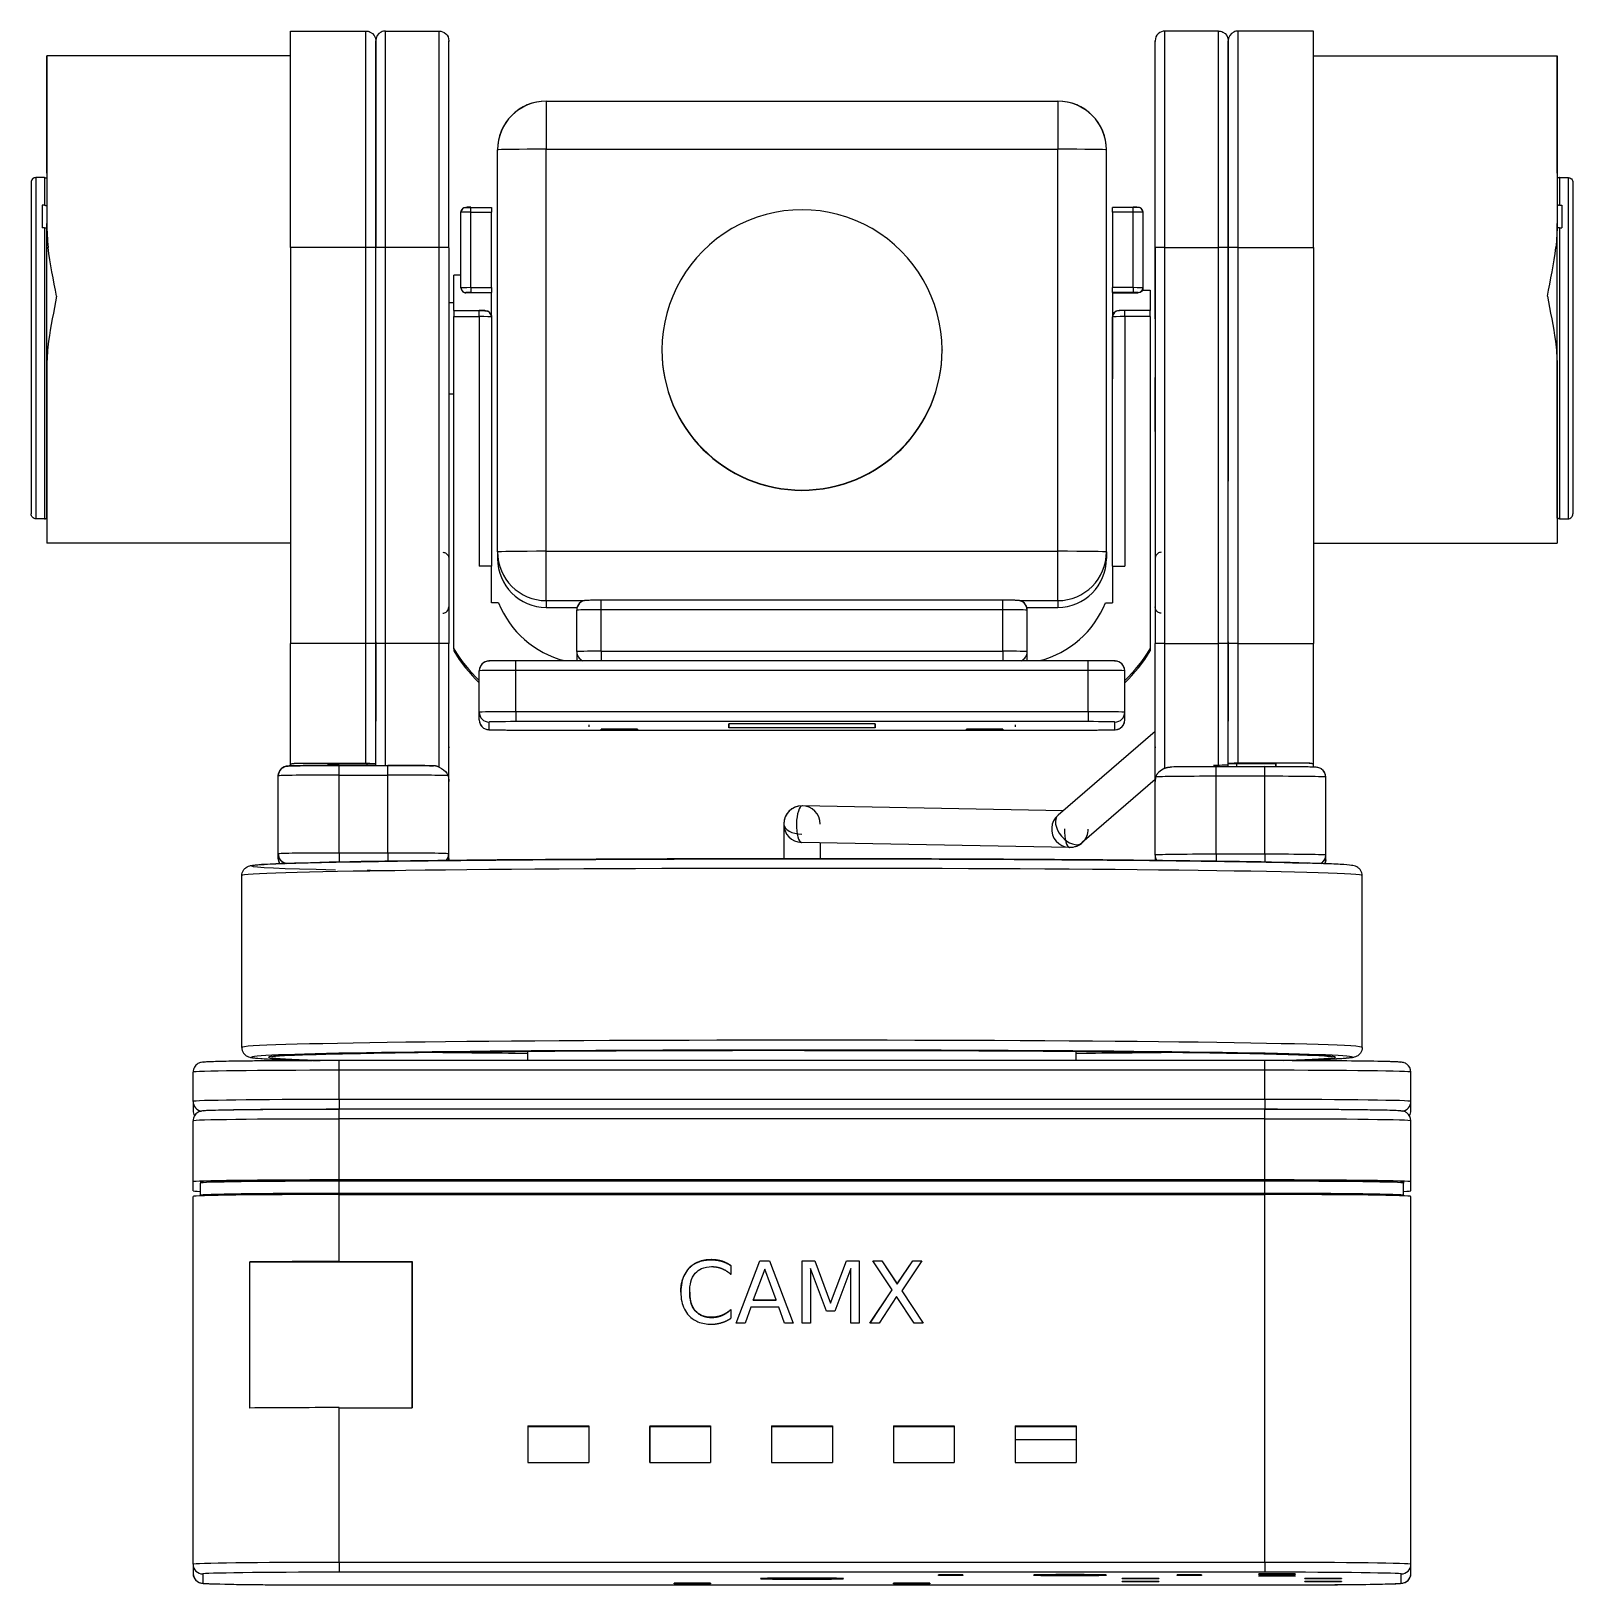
# Model space of a CAD drawing. Header units: millimetres. Extents: x -63 to 63, y -64 to 64.
import ezdxf

# ---------------------------------------------------------------- set-up
doc = ezdxf.new("R2010")
doc.units = ezdxf.units.MM
doc.layers.add('visible', color=7, linetype='Continuous')

msp = doc.modelspace()

# ---------------------------------------------------------------- linework, layer by layer
at = {"layer": 'visible'}
for p, q in [((-42, 63.61), (-35.8, 63.61)), ((-34.2, 63.61), (-29.8, 63.61)), ((-29, 62.81), (-29, 62.76)), ((29, 62.81), (29, 62.76)), ((34.2, 63.61), (29.8, 63.61)), ((42, 63.61), (35.8, 63.61)), ((-42, 61.58), (-62, 61.58)), ((42, 61.58), (62, 61.58)), ((-21, 57.86), (21, 57.86)), ((-21, 57.86), (21, 57.86)), ((35, 58.66), (35, 52.96)), ((-25, 20.86), (-25, 53.86)), ((-21, 20.91), (-21, 53.91)), ((-21, 53.91), (21, 53.91)), ((21, 20.91), (21, 53.91)), ((25, 20.86), (25, 53.86)), ((29, 50.61), (29, 54.35)), ((-62.2, 51.58), (-62.9, 51.58)), ((62.2, 51.58), (62.9, 51.58)), ((-62.2, 49.32), (-62.4, 49.32)), ((-28, 42.54), (-28, 48.74)), ((-28, 43.58), (-28, 48.63)), ((-27.2, 49.14), (-25.5, 49.14)), ((-27.2, 49.14), (-25.5, 49.14)), ((-27.2, 42.55), (-27.2, 48.75)), ((-27.2, 48.75), (-25.5, 48.75)), ((-25.5, 42.55), (-25.5, 48.75)), ((27.2, 49.14), (25.5, 49.14)), ((27.2, 49.14), (25.5, 49.14)), ((25.5, 48.75), (25.5, 42.55)), ((27.2, 48.75), (25.5, 48.75)), ((27.2, 42.55), (27.2, 48.75)), ((28, 42.54), (28, 48.74)), ((28, 42.43), (28, 48.63)), ((29, 39.98), (29, 48.81)), ((62.2, 49.32), (62.4, 49.32)), ((-62.2, 47.46), (-62.4, 47.46)), ((62.2, 47.46), (62.4, 47.46)), ((-35, 45.83), (-35, 46.13)), ((35, 46.46), (35, 26.66)), ((35, 45.83), (35, 46.13)), ((-62, 36.23), (-62, 45.83)), ((-42, 45.84), (-42, 41.84)), ((-35.8, 45.84), (-42, 45.84)), ((-35.8, 13.34), (-35.8, 45.84)), ((-35, 13.33), (-35, 45.83)), ((-35, 13.33), (-35, 45.83)), ((-34.2, 13.34), (-34.2, 45.84)), ((-29.8, 45.84), (-34.2, 45.84)), ((-29.8, 13.34), (-29.8, 45.84)), ((-29, 45.83), (-29, 13.33)), ((29, 45.83), (29, 13.33)), ((29.8, 13.34), (29.8, 45.84)), ((29.8, 45.84), (34.2, 45.84)), ((34.2, 13.34), (34.2, 45.84)), ((35, 13.33), (35, 45.83)), ((35, 13.33), (35, 45.83)), ((35.8, 45.84), (42, 45.84)), ((35.8, 13.34), (35.8, 45.84)), ((42, 45.84), (42, 41.84)), ((62, 36.23), (62, 45.83)), ((-28, 43.58), (-28.6, 43.58)), ((-28, 42.53), (-28, 42.54)), ((-27.6, 42.13), (-27.6, 42.14)), ((-25.5, 42.13), (-27.6, 42.13)), ((-27.2, 42.55), (-25.5, 42.55)), ((-27.2, 42.14), (-25.5, 42.14)), ((-25.5, 42.13), (-25.5, 42.14)), ((27.2, 42.55), (25.5, 42.55)), ((25.5, 42.14), (25.5, 42.13)), ((27.2, 42.14), (25.5, 42.14)), ((25.5, 42.13), (27.6, 42.13)), ((27.6, 42.13), (27.6, 42.14)), ((27.96, 42.35), (28.6, 42.35)), ((28, 42.53), (28, 42.54)), ((28, 42.43), (28, 42.44)), ((-42, 41.84), (-42, 13.34)), ((-29, 41.33), (-28.6, 41.33)), ((42, 41.84), (42, 13.34)), ((-28.6, 40.67), (-26.5, 40.67)), ((-28.6, 40.67), (-26.5, 40.67)), ((-28.6, 12.91), (-28.6, 40.17)), ((-28.6, 40.17), (-26.5, 40.17)), ((-26.5, 40.17), (-26.5, 19.68)), ((-25.5, 40.16), (-25.5, 19.68)), ((25.5, 19.68), (25.5, 40.16)), ((28.6, 40.67), (26.5, 40.67)), ((28.6, 40.67), (26.5, 40.67)), ((26.5, 40.17), (26.5, 19.68)), ((28.6, 40.17), (26.5, 40.17)), ((28.6, 40.17), (28.6, 12.91)), ((-11.5, 37.44), (-11.5, 37.41)), ((11.5, 37.44), (11.5, 37.41)), ((29, 30.74), (29, 35.18)), ((-29, 33.83), (-28.6, 33.83)), ((-62.2, 23.58), (-62.9, 23.58)), ((62.2, 23.58), (62.9, 23.58)), ((-42, 21.59), (-62, 21.59)), ((-42, 21.58), (-62, 21.58)), ((-25, 20.86), (-25, 20.31)), ((-21, 20.91), (21, 20.91)), ((25, 20.86), (25, 20.31)), ((42, 21.59), (62, 21.59)), ((42, 21.58), (62, 21.58)), ((-25.5, 19.68), (-26.5, 19.68)), ((-25.5, 16.68), (-25.5, 19.68)), ((25.5, 19.68), (26.5, 19.68)), ((25.5, 19.68), (25.5, 16.68)), ((-24.92, 16.68), (-25.5, 16.68)), ((-21, 16.86), (-21, 16.31)), ((-21, 16.86), (-17.85, 16.86)), ((16.5, 16.89), (-16.5, 16.89)), ((16.5, 16.89), (-16.5, 16.89)), ((17.85, 16.86), (21, 16.86)), ((21, 16.86), (21, 16.31)), ((24.92, 16.68), (25.5, 16.68)), ((-21, 16.31), (-18.47, 16.31)), ((-21, 16.31), (-18.47, 16.31)), ((-18.5, 12.68), (-18.5, 16.08)), ((-16.5, 12.7), (-16.5, 16.1)), ((16.5, 16.1), (-16.5, 16.1)), ((16.5, 12.7), (16.5, 16.1)), ((18.47, 16.31), (21, 16.31)), ((18.47, 16.31), (21, 16.31)), ((18.5, 12.68), (18.5, 16.08)), ((-35.8, 13.34), (-42, 13.34)), ((-29.8, 13.34), (-34.2, 13.34)), ((-28.6, 12.91), (-28.6, 12.73)), ((28.6, 12.91), (28.6, 12.73)), ((29.8, 13.34), (34.2, 13.34)), ((35.8, 13.34), (42, 13.34)), ((23.5, 11.93), (-23.5, 11.93)), ((23.5, 11.93), (-23.5, 11.93)), ((-18.5, 12.68), (-18.5, 12.1)), ((16.5, 12.7), (-16.5, 12.7)), ((18.5, 12.1), (18.5, 12.68)), ((-26.5, 7.7), (-26.5, 11.1)), ((-23.5, 7.74), (-23.5, 11.14)), ((23.5, 11.14), (-23.5, 11.14)), ((23.5, 7.74), (23.5, 11.14)), ((26.5, 7.7), (26.5, 11.1)), ((-26.5, 7.07), (-26.5, 7.7)), ((23.5, 7.74), (-23.5, 7.74)), ((26.5, 7.07), (26.5, 7.7)), ((-25.7, 6.27), (-25.7, 6.9)), ((23.5, 6.93), (-23.5, 6.93)), ((-17.5, 6.68), (-17.5, 6.5)), ((6, 6.76), (-6, 6.76)), ((-6, 6.76), (-6, 6.41)), ((-6, 6.41), (-6, 6.76)), ((6, 6.41), (-6, 6.41)), ((6, 6.76), (6, 6.41)), ((6, 6.41), (6, 6.76)), ((17.5, 6.68), (17.5, 6.5)), ((25.7, 6.27), (25.7, 6.9)), ((-23.5, 6.24), (23.5, 6.24)), ((-23.5, 6.24), (23.5, 6.24)), ((-16.5, 6.28), (-16.5, 6.32)), ((-16.5, 6.32), (-16.5, 6.28)), ((-13.5, 6.32), (-16.5, 6.32)), ((-13.5, 6.28), (-16.5, 6.28)), ((-13.5, 6.32), (-13.5, 6.28)), ((-13.5, 6.28), (-13.5, 6.32)), ((16.5, 6.32), (13.5, 6.32)), ((13.5, 6.32), (13.5, 6.28)), ((13.5, 6.28), (13.5, 6.32)), ((16.5, 6.28), (13.5, 6.28)), ((16.5, 6.32), (16.5, 6.28)), ((16.5, 6.28), (16.5, 6.32)), ((29, 6.13), (21.02, -0.75)), ((-29, 4.86), (-29, 4.79)), ((29, 4.86), (29, 4.79)), ((-42, 3.3), (-42, 3.45)), ((-41.64, 3.51), (-35.8, 3.51)), ((-38.9, 3.33), (-38.9, 3.46)), ((-38.9, 3.46), (-35.7, 3.46)), ((-38, 3.33), (-34, 3.33)), ((-38, 3.33), (-34, 3.33)), ((38, 3.23), (34, 3.23)), ((38, 3.23), (34, 3.23)), ((38.9, 3.46), (35.7, 3.46)), ((41.64, 3.51), (35.8, 3.51)), ((38.9, 3.23), (38.9, 3.46)), ((42, 3.2), (42, 3.45)), ((-43, -3.92), (-43, 2.48)), ((-43, -4.31), (-43, 2.09)), ((-38, 2.55), (-34, 2.55)), ((-38, -3.85), (-38, 2.55)), ((-34, -3.85), (-34, 2.55)), ((-29, -3.92), (-29, 2.02)), ((29, 2.17), (22.98, -3.03)), ((29, -4.02), (29, 2.02)), ((34, -3.95), (34, 2.45)), ((38, 2.45), (34, 2.45)), ((38, -3.95), (38, 2.45)), ((43, -4.02), (43, 2.38)), ((21.45, -0.38), (0.03, 0.02)), ((-1.5, -1.48), (-1.5, -4.33)), ((21.97, -3.39), (-0.03, -2.98)), ((1.5, -3.01), (1.5, -4.33)), ((-43, -4.31), (-43, -3.92)), ((-38, -3.85), (-34, -3.85)), ((-29, -4.31), (-29, -3.92)), ((29, -4.02), (29, -4.41)), ((38, -3.95), (34, -3.95)), ((43, -4.41), (43, -4.02)), ((-46, -19.81), (-46, -5.71)), ((46, -19.81), (46, -5.71)), ((-22.5, -20.89), (-22.5, -20.13)), ((22.5, -20.89), (22.5, -20.13)), ((38, -20.89), (-38, -20.89)), ((38, -20.89), (-38, -20.89)), ((-50, -24.24), (-50, -21.84)), ((-38, -24.08), (-38, -21.68)), ((38, -21.68), (-38, -21.68)), ((38, -24.08), (38, -21.68)), ((50, -24.24), (50, -21.84)), ((38, -24.08), (-38, -24.08)), ((-50, -24.24), (-50, -24.99)), ((38, -24.89), (-38, -24.89)), ((38, -24.89), (-38, -24.89)), ((50, -24.99), (50, -24.24)), ((-50, -30.84), (-50, -25.84)), ((38, -25.68), (-38, -25.68)), ((-38, -30.68), (-38, -25.68)), ((38, -30.68), (38, -25.68)), ((50, -30.84), (50, -25.84)), ((-50, -31.58), (-50, -30.84)), ((-49.4, -31.94), (-49.4, -30.94)), ((-38, -30.68), (38, -30.68)), ((38, -30.69), (-38, -30.69)), ((-38, -31.79), (-38, -30.79)), ((38, -30.79), (-38, -30.79)), ((38, -31.79), (-38, -31.79)), ((-38, -31.88), (38, -31.88)), ((-38, -37.38), (-38, -31.88)), ((38, -31.79), (38, -30.79)), ((38, -62.08), (38, -31.88)), ((49.4, -31.94), (49.4, -30.94)), ((50, -31.58), (50, -30.84)), ((-50, -62.23), (-50, -32.04)), ((-49.4, -31.94), (-49.4, -31.99)), ((49.4, -31.99), (49.4, -31.94)), ((50, -62.23), (50, -32.04)), ((-45.33, -49.41), (-45.33, -37.41)), ((-45.33, -37.41), (-32, -37.41)), ((-38, -37.38), (-32, -37.38)), ((-32, -37.38), (-32, -49.38)), ((-32, -49.38), (-32, -37.41)), ((-9.28, -37.95), (-9.28, -37.94)), ((-7.46, -37.24), (-7.46, -37.23)), ((-6.59, -37.36), (-6.59, -37.35)), ((-5.83, -37.72), (-5.83, -38.45)), ((-5.83, -37.73), (-5.83, -38.45)), ((-5.4, -42.43), (-3.45, -37.33)), ((-5.4, -42.43), (-3.45, -37.33)), ((-3.06, -38.01), (-4, -40.54)), ((-3.45, -37.33), (-2.67, -37.33)), ((-3.45, -37.33), (-3.45, -37.33)), ((-3.45, -37.33), (-2.67, -37.33)), ((-2.12, -40.54), (-3.06, -38.01)), ((-2.67, -37.33), (-0.72, -42.43)), ((-2.67, -37.33), (-2.67, -37.33)), ((-2.67, -37.33), (-0.73, -42.43)), ((0.02, -42.43), (0.02, -37.33)), ((0.02, -37.33), (1.05, -37.33)), ((0.02, -42.43), (0.02, -37.33)), ((0.02, -37.33), (1.05, -37.33)), ((0.69, -37.95), (0.69, -42.43)), ((2.01, -41.45), (0.69, -37.95)), ((0.69, -37.96), (0.69, -42.43)), ((1.05, -37.33), (2.35, -40.8)), ((1.05, -37.33), (1.05, -37.33)), ((1.05, -37.33), (2.35, -40.81)), ((2.35, -40.8), (3.66, -37.33)), ((2.35, -40.81), (3.66, -37.33)), ((4.02, -37.95), (2.7, -41.45)), ((3.66, -37.33), (4.69, -37.33)), ((3.66, -37.33), (3.66, -37.33)), ((3.66, -37.33), (4.69, -37.33)), ((4.02, -42.43), (4.02, -37.95)), ((4.02, -42.43), (4.02, -37.96)), ((4.69, -37.33), (4.69, -42.43)), ((4.69, -37.33), (4.69, -42.43)), ((7.4, -39.7), (5.81, -37.33)), ((5.81, -37.33), (6.56, -37.33)), ((5.82, -37.33), (6.56, -37.33)), ((6.56, -37.33), (7.82, -39.22)), ((6.56, -37.33), (6.56, -37.33)), ((6.56, -37.33), (7.82, -39.23)), ((7.82, -39.22), (9.1, -37.33)), ((7.82, -39.23), (9.1, -37.33)), ((9.84, -37.33), (8.2, -39.78)), ((9.1, -37.33), (9.84, -37.33)), ((9.1, -37.33), (9.1, -37.33)), ((9.1, -37.33), (9.84, -37.33)), ((7.82, -39.23), (7.82, -39.22)), ((-9.22, -39.89), (-9.22, -39.88)), ((-4, -40.55), (-4, -40.54)), ((-4, -40.54), (-2.12, -40.54)), ((-4, -40.55), (-2.12, -40.55)), ((-2.12, -40.55), (-2.12, -40.54)), ((2.35, -40.81), (2.35, -40.8)), ((5.58, -42.43), (7.4, -39.7)), ((5.59, -42.43), (7.4, -39.71)), ((7.77, -40.26), (6.33, -42.43)), ((7.4, -39.71), (7.4, -39.7)), ((9.21, -42.43), (7.77, -40.26)), ((8.2, -39.78), (9.95, -42.43)), ((8.2, -39.78), (8.2, -39.78)), ((8.2, -39.78), (9.94, -42.43)), ((-8.76, -41.43), (-8.76, -41.42)), ((-7.42, -41.97), (-7.42, -41.96)), ((-6.58, -41.81), (-6.58, -41.8)), ((-5.83, -41.31), (-5.83, -42.03)), ((-5.83, -41.32), (-5.83, -42.03)), ((-4.21, -41.12), (-4.67, -42.43)), ((-1.91, -41.12), (-4.21, -41.12)), ((-1.44, -42.43), (-1.91, -41.12)), ((2.7, -41.45), (2.01, -41.45)), ((-4.67, -42.43), (-5.4, -42.43)), ((-0.72, -42.43), (-1.44, -42.43)), ((0.69, -42.43), (0.02, -42.43)), ((4.69, -42.43), (4.02, -42.43)), ((6.33, -42.43), (5.58, -42.43)), ((9.95, -42.43), (9.21, -42.43)), ((-38, -49.38), (-32, -49.38)), ((-38, -62.08), (-38, -49.38)), ((-22.5, -50.88), (-17.5, -50.88)), ((-22.5, -50.88), (-22.5, -53.88)), ((-22.5, -50.92), (-17.5, -50.92)), ((-17.5, -50.88), (-17.5, -53.88)), ((-12.5, -50.88), (-7.5, -50.88)), ((-12.5, -50.88), (-12.5, -53.88)), ((-12.5, -50.92), (-7.5, -50.92)), ((-12.5, -53.88), (-12.5, -50.92)), ((-7.5, -50.88), (-7.5, -53.88)), ((-2.5, -50.88), (2.5, -50.88)), ((-2.5, -50.88), (-2.5, -53.88)), ((-2.5, -50.92), (2.5, -50.92)), ((2.5, -50.88), (2.5, -53.88)), ((7.5, -50.88), (12.5, -50.88)), ((7.5, -50.88), (7.5, -53.88)), ((7.5, -50.92), (12.5, -50.92)), ((12.5, -50.88), (12.5, -53.88)), ((17.5, -50.88), (22.5, -50.88)), ((17.5, -50.88), (17.5, -53.88)), ((17.5, -50.92), (22.5, -50.92)), ((22.5, -50.88), (22.5, -53.88)), ((-22.5, -53.88), (-17.5, -53.88)), ((-12.5, -53.88), (-7.5, -53.88)), ((-2.5, -53.88), (2.5, -53.88)), ((7.5, -53.88), (12.5, -53.88)), ((17.5, -53.88), (22.5, -53.88)), ((-50, -62.23), (-50, -62.98)), ((38, -62.08), (-38, -62.08)), ((50, -62.98), (50, -62.23)), ((-49.2, -63.03), (-49.2, -63.78)), ((38, -62.89), (-38, -62.89)), ((13.2, -63.09), (11.2, -63.09)), ((11.2, -63.09), (11.2, -63.16)), ((11.2, -63.16), (11.2, -63.09)), ((13.2, -63.16), (11.2, -63.16)), ((13.2, -63.09), (13.2, -63.16)), ((13.2, -63.16), (13.2, -63.09)), ((26.3, -63.38), (26.3, -63.41)), ((26.3, -63.38), (29.3, -63.38)), ((26.3, -63.41), (26.3, -63.38)), ((26.3, -63.41), (29.3, -63.41)), ((26.3, -63.61), (26.3, -63.65)), ((26.3, -63.61), (29.3, -63.61)), ((26.3, -63.65), (26.3, -63.61)), ((26.3, -63.65), (29.3, -63.65)), ((29.3, -63.38), (29.3, -63.41)), ((29.3, -63.41), (29.3, -63.38)), ((29.3, -63.61), (29.3, -63.65)), ((29.3, -63.65), (29.3, -63.61)), ((32.8, -63.09), (30.8, -63.09)), ((30.8, -63.09), (30.8, -63.16)), ((30.8, -63.16), (30.8, -63.09)), ((32.8, -63.16), (30.8, -63.16)), ((32.8, -63.09), (32.8, -63.16)), ((32.8, -63.16), (32.8, -63.09)), ((40.5, -63.03), (37.5, -63.03)), ((37.5, -63.03), (37.5, -63.07)), ((37.5, -63.07), (37.5, -63.03)), ((40.5, -63.07), (37.5, -63.07)), ((40.5, -63.18), (37.5, -63.18)), ((37.5, -63.18), (37.5, -63.22)), ((37.5, -63.22), (37.5, -63.18)), ((40.5, -63.22), (37.5, -63.22)), ((40.5, -63.03), (40.5, -63.07)), ((40.5, -63.07), (40.5, -63.03)), ((40.5, -63.18), (40.5, -63.22)), ((40.5, -63.22), (40.5, -63.18)), ((41.3, -63.38), (41.3, -63.41)), ((41.3, -63.38), (44.3, -63.38)), ((41.3, -63.41), (41.3, -63.38)), ((41.3, -63.41), (44.3, -63.41)), ((41.3, -63.61), (41.3, -63.65)), ((41.3, -63.61), (44.3, -63.61)), ((41.3, -63.65), (41.3, -63.61)), ((41.3, -63.65), (44.3, -63.65)), ((44.3, -63.38), (44.3, -63.41)), ((44.3, -63.41), (44.3, -63.38)), ((44.3, -63.61), (44.3, -63.65)), ((44.3, -63.65), (44.3, -63.61)), ((49.2, -63.78), (49.2, -63.03)), ((-38, -63.93), (38, -63.93)), ((-38, -63.93), (38, -63.93)), ((-7.5, -63.79), (-10.5, -63.79)), ((-10.5, -63.79), (-10.5, -63.85)), ((-10.5, -63.85), (-10.5, -63.79)), ((-7.5, -63.85), (-10.5, -63.85)), ((-7.5, -63.79), (-7.5, -63.85)), ((-7.5, -63.85), (-7.5, -63.79)), ((10.5, -63.79), (7.5, -63.79)), ((7.5, -63.79), (7.5, -63.85)), ((7.5, -63.85), (7.5, -63.79)), ((10.5, -63.85), (7.5, -63.85)), ((10.5, -63.79), (10.5, -63.85)), ((10.5, -63.85), (10.5, -63.79))]:
    msp.add_line(p, q, dxfattribs=at)
for centre, radius, start, end in [((-21, 53.86), 4, 90, 180), ((21, 53.86), 4, 360, 450), ((-21, 20.31), 4, 180, 270), ((21, 20.31), 4, 270, 360), ((0, -1.48), 1.5, 448.9334, 628.9334), ((0, -1.48), 1.5, 360, 540), ((22, -1.89), 1.5, 130.789, 310.789), ((22, -1.89), 1.5, 268.9334, 360)]:
    msp.add_arc(centre, radius, start, end, dxfattribs=at)
for centre, major_axis, ratio, start_param, end_param in [((-21, 53.86), (4, 0), 0.999917, 1.570796, 3.141593), ((21, 53.86), (-4, 0), 0.999917, -3.141593, -1.570796), ((-21, 53.86), (4, 0), 0.012912, -4.712389, -3.141593), ((21, 53.86), (-4, 0), 0.012912, 3.141593, 4.712389), ((-27.6, 48.74), (-0.4, 0), 0.999917, -1.570796, 0), ((-27.2, 48.74), (0.8, 0), 0.012912, -4.712389, -3.141593), ((-27.2, 49.14), (0.4, 0), 0.012912, -4.712389, -3.141593), ((0, 37.44), (-11.5, 0), 0.999917, -3.141593, 0), ((27.2, 49.14), (-0.4, 0), 0.012912, 3.141593, 4.712389), ((27.2, 48.74), (-0.8, 0), 0.012912, 3.141593, 4.712389), ((27.6, 48.74), (0.4, 0), 0.999917, 0, 1.570796), ((-61.2, 45.83), (-0.8, 0), 0.012912, 5.765469, 6.283185), ((-35.8, 45.83), (0.8, 0), 0.012912, -6.283185, -4.712389), ((-34.2, 45.83), (-0.8, 0), 0.012912, 4.712389, 6.283185), ((-29.8, 45.83), (0.8, 0), 0.012912, -6.283185, -4.712389), ((29.8, 45.83), (-0.8, 0), 0.012912, 4.712389, 6.283185), ((34.2, 45.83), (0.8, 0), 0.012912, -6.283185, -4.712389), ((35.8, 45.83), (-0.8, 0), 0.012912, 4.712389, 6.283185), ((61.2, 45.83), (0.8, 0), 0.012912, -6.283185, -5.765469), ((-27.2, 42.54), (0.8, 0), 0.012912, -4.712389, -3.141593), ((-27.6, 42.54), (0.4, 0), 0.999917, 3.141593, 4.712389), ((-27.2, 42.14), (0.4, 0), 0.012912, -4.712389, -3.141593), ((27.2, 42.54), (-0.8, 0), 0.012912, 3.141593, 4.712389), ((27.2, 42.14), (-0.4, 0), 0.012912, 3.141593, 4.712389), ((27.6, 42.54), (-0.4, 0), 0.999917, -4.712389, -3.141593), ((27.6, 42.53), (0.4, 0), 0.999917, 5.825766, 6.283185), ((27.6, 42.44), (0.4, 0), 0.999917, 6.079023, 6.283185), ((27.6, 42.43), (-0.4, 0), 0.999917, -3.329299, -3.141593), ((-26.5, 40.66), (0.5, 0), 0.012912, -6.283185, -4.712389), ((-26.5, 40.16), (1, 0), 0.012912, -6.283185, -4.712389), ((-26, 40.16), (0.5, 0), 0.999917, 0, 1.570796), ((26, 40.16), (-0.5, 0), 0.999917, -1.570796, 0), ((26.5, 40.16), (-1, 0), 0.012912, 4.712389, 6.283185), ((26.5, 40.66), (-0.5, 0), 0.012912, 4.712389, 6.283185), ((0, 37.44), (-11.5, 0), 0.999917, -6.283185, -3.141593), ((0, 37.41), (-11.5, 0), 0.999917, -6.283185, -3.141593), ((-21, 20.86), (4, 0), 0.012912, -4.712389, -3.141593), ((-21, 20.86), (-4, 0), 0.999917, -6.283185, -4.712389), ((21, 20.86), (-4, 0), 0.012912, 3.141593, 4.712389), ((21, 20.86), (4, 0), 0.999917, 4.712389, 6.283185), ((-21, 20.31), (-4, 0), 0.999917, -6.283185, -4.712389), ((21, 20.31), (4, 0), 0.999917, 4.712389, 6.283185), ((-17.5, 19.68), (8, 0), 0.999917, 3.525989, 4.459501), ((-17.7, 16.08), (-0.8, 0), 0.999917, -1.570796, 0), ((-16.5, 16.88), (-1.2, 0), 0.012912, 4.712389, 6.283185), ((16.5, 16.88), (-1.2, 0), 0.012912, 3.141593, 4.712389), ((17.7, 16.08), (0.8, 0), 0.999917, 0, 1.570796), ((17.5, 19.68), (-8, 0), 0.999917, -4.459501, -3.525989), ((-16.5, 16.08), (-2, 0), 0.012912, 4.712389, 6.283185), ((16.5, 16.08), (-2, 0), 0.012912, 3.141593, 4.712389), ((-35.8, 13.33), (0.8, 0), 0.012912, -6.283185, -4.712389), ((-34.2, 13.33), (-0.8, 0), 0.012912, 4.712389, 6.283185), ((-29.8, 13.33), (0.8, 0), 0.012912, -6.283185, -4.712389), ((-17.5, 19.68), (13, 0), 0.999917, 3.689059, 3.947707), ((17.5, 19.68), (-13, 0), 0.999917, -3.947707, -3.689059), ((29.8, 13.33), (-0.8, 0), 0.012912, 4.712389, 6.283185), ((34.2, 13.33), (0.8, 0), 0.012912, -6.283185, -4.712389), ((35.8, 13.33), (-0.8, 0), 0.012912, 4.712389, 6.283185), ((-17.5, 19.5), (13, 0), 0.999917, 3.689059, 3.947707), ((-25.7, 11.1), (-0.8, 0), 0.999917, -1.570796, 0), ((-23.5, 11.9), (-2.2, 0), 0.012912, 4.712389, 6.283185), ((-16.5, 12.68), (-2, 0), 0.012912, 4.712389, 6.283185), ((-17.7, 12.68), (0.8, 0), 0.999917, 3.141593, 4.341828), ((-17.7, 12.1), (0.8, 0), 0.999917, 3.141593, 3.34885), ((16.5, 12.68), (-2, 0), 0.012912, 3.141593, 4.712389), ((17.7, 12.68), (-0.8, 0), 0.999917, -4.341828, -3.141593), ((17.7, 12.1), (-0.8, 0), 0.999917, -3.34885, -3.141593), ((23.5, 11.9), (-2.2, 0), 0.012912, 3.141593, 4.712389), ((25.7, 11.1), (0.8, 0), 0.999917, 0, 1.570796), ((17.5, 19.5), (-13, 0), 0.999917, -3.947707, -3.689059), ((-23.5, 11.1), (-3, 0), 0.012912, 4.712389, 6.283185), ((23.5, 11.1), (-3, 0), 0.012912, 3.141593, 4.712389), ((-23.5, 7.7), (-3, 0), 0.012912, 4.712389, 6.283185), ((-25.7, 7.7), (0.8, 0), 0.999917, 3.141593, 4.712389), ((23.5, 7.7), (-3, 0), 0.012912, 3.141593, 4.712389), ((25.7, 7.7), (-0.8, 0), 0.999917, -4.712389, -3.141593), ((-25.7, 7.07), (0.8, 0), 0.999917, 3.141593, 4.712389), ((-23.5, 6.9), (-2.2, 0), 0.012912, 4.712389, 6.283185), ((23.5, 6.9), (-2.2, 0), 0.012912, 3.141593, 4.712389), ((25.7, 7.07), (-0.8, 0), 0.999917, -4.712389, -3.141593), ((-23.5, 6.27), (-2.2, 0), 0.012912, 0, 1.570796), ((23.5, 6.27), (-2.2, 0), 0.012912, 1.570796, 3.141593), ((-42.2, 2.48), (-0.8, 0), 0.999917, -1.570796, 0), ((-38, 3.28), (4.2, 0), 0.012912, -4.712389, -3.141593), ((-38, 3.48), (4.2, 0), 0.012912, -3.664736, -3.640732), ((-34, 3.28), (4.2, 0), 0.012912, -5.795882, -4.712389), ((34, 3.18), (-4.2, 0), 0.012912, 4.712389, 5.813931), ((37, 3.32), (3.2, 0), 0.012912, -4.037257, -3.141593), ((38, 3.18), (-4.2, 0), 0.012912, 3.141593, 4.712389), ((38, 3.48), (-4.2, 0), 0.012912, 3.640732, 3.664736), ((42.2, 2.38), (0.8, 0), 0.999917, 0, 1.570796), ((-38, 2.48), (5, 0), 0.012912, -4.712389, -3.141593), ((-42.2, 2.09), (-0.8, 0), 0.999917, -0.000001, 0), ((-34, 2.48), (5, 0), 0.012912, -6.127062, -4.712389), ((34, 2.38), (-5, 0), 0.012912, 4.712389, 6.158427), ((38, 2.38), (-5, 0), 0.012912, 3.141593, 4.712389), ((42.2, 1.99), (0.8, 0), 0.999917, 0, 0.000001), ((0, -1.48), (0.03, 1.5), 0.303387, -6.283185, -4.719047), ((22, -1.89), (-0.98, 1.14), 0.599359, -6.283185, -3.153883), ((0, -1.48), (-1.5, 0), 0.543911, -6.283185, -4.712389), ((0, -1.48), (0.03, 1.5), 0.303387, -4.719047, -3.141593), ((22, -1.89), (0.03, 1.5), 0.303387, -4.719047, -3.141593), ((22, -1.89), (-0.98, 1.14), 0.599359, -3.153883, -3.141593), ((0, -4.91), (-45.2, 0), 0.012912, 3.55168, 6.843016), ((0, -5.71), (-46, 0), 0.012912, 3.141593, 6.283185), ((-38, -3.92), (5, 0), 0.012912, -4.712389, -3.141593), ((-42.2, -3.92), (0.8, 0), 0.999917, 3.141593, 4.543657), ((-42.2, -4.31), (0.8, 0), 0.999917, 3.141593, 3.695876), ((-34, -3.92), (5, 0), 0.012912, -6.283185, -4.712389), ((-29.8, -3.92), (-0.8, 0), 0.999917, -3.896617, -3.141593), ((-29.8, -4.31), (-0.8, 0), 0.999917, -3.341254, -3.141593), ((34, -4.02), (-5, 0), 0.012912, 4.712389, 6.283185), ((29.8, -4.02), (0.8, 0), 0.999917, 3.141593, 3.735021), ((29.8, -4.41), (0.8, 0), 0.999917, 3.141593, 3.214809), ((38, -4.02), (-5, 0), 0.012912, 3.141593, 4.712389), ((42.2, -4.02), (0.8, 0), 0.999917, 5.223687, 6.283185), ((42.2, -4.41), (0.8, 0), 0.999917, 5.867498, 6.283185), ((0, -4.91), (-45.2, 0), 0.012912, 0.660276, 0.737315), ((0, -20.61), (45.2, 0), 0.012912, -6.787936, -2.636842), ((0, -20.61), (43.8, 0), 0.012912, -6.8028, -2.621978), ((0, -19.81), (46, 0), 0.012912, -6.283185, -3.141593), ((0, -19.81), (43, 0), 0.012912, -2.35567, -2.121463), ((0, -19.81), (43, 0), 0.012912, -1.020129, -0.785929), ((-38, -21.04), (-11.2, 0), 0.012912, 4.712389, 6.283185), ((38, -21.04), (-11.2, 0), 0.012912, 3.141593, 4.712389), ((-38, -21.84), (-12, 0), 0.012912, 4.712389, 6.283185), ((38, -21.84), (-12, 0), 0.012912, 3.141593, 4.712389), ((-38, -24.24), (-12, 0), 0.012912, 4.712389, 6.283185), ((38, -24.24), (-12, 0), 0.012912, 3.141593, 4.712389), ((-49.2, -24.24), (0.8, 0), 0.999917, 3.141593, 4.616065), ((-49.2, -24.99), (0.8, 0), 0.999917, 3.141593, 3.701976), ((-38, -25.04), (-11.2, 0), 0.012912, 4.712389, 6.283185), ((-38, -25.04), (-11.2, 0), 0.012912, 4.712389, 6.283185), ((38, -25.04), (-11.2, 0), 0.012912, 3.141593, 4.712389), ((49.2, -24.24), (-0.8, 0), 0.999917, -4.616175, -3.141593), ((49.2, -24.99), (-0.8, 0), 0.999917, -3.702018, -3.141593), ((-38, -25.84), (-12, 0), 0.012912, 4.712389, 6.283185), ((38, -25.84), (-12, 0), 0.012912, 3.141593, 4.712389), ((-38, -30.84), (12, 0), 0.012912, -4.712389, -3.141593), ((-38, -31.58), (12, 0), 0.012912, -3.141593, -2.824032), ((-38, -32.04), (12, 0), 0.012912, -4.712389, -3.141593), ((-38, -30.94), (-11.4, 0), 0.012912, 4.712389, 6.283185), ((-48.9, -30.94), (-0.5, 0), 0.999917, -0.201358, 0), ((-48.9, -30.94), (-0.5, 0), 0.999917, -0.201358, 0), ((-38, -31.94), (-11.4, 0), 0.012912, 4.712389, 6.283185), ((-38, -30.84), (11.39, 0), 0.012912, -4.712389, -3.144228), ((-38, -30.84), (11.39, 0), 0.012912, -3.144228, -3.141593), ((38, -30.84), (12, 0), 0.012912, -6.283185, -4.712389), ((38, -30.84), (11.39, 0), 0.012912, -6.280549, -4.712389), ((38, -30.94), (-11.4, 0), 0.012912, 3.141593, 4.712389), ((38, -31.94), (-11.4, 0), 0.012912, 3.141593, 4.712389), ((38, -32.04), (12, 0), 0.012912, -6.283185, -4.712389), ((38, -30.84), (11.39, 0), 0.012912, -6.283185, -6.280549), ((48.9, -30.94), (0.5, 0), 0.999917, 0, 0.201358), ((38, -31.58), (12, 0), 0.012912, -0.31756, 0), ((-48.9, -31.94), (0.5, 0), 0.999917, 3.141593, 3.244798), ((-48.9, -31.94), (0.5, 0), 0.999917, 3.141593, 3.244798), ((48.9, -31.94), (-0.5, 0), 0.999917, -3.244798, -3.141593), ((-38, -37.54), (12, 0), 0.012912, -4.712389, -4.055125), ((-38, -49.53), (12, 0), 0.012912, -4.712389, -4.055125), ((22, -52.12), (-8.8, 0), 0.012912, 4.65554, 5.24916), ((-38, -62.23), (-12, 0), 0.012912, 4.712389, 6.283185), ((-49.2, -62.23), (0.8, 0), 0.999917, 3.141593, 4.712389), ((38, -62.23), (-12, 0), 0.012912, 3.141593, 4.712389), ((49.2, -62.23), (-0.8, 0), 0.999917, -4.712389, -3.141593), ((-49.2, -62.98), (0.8, 0), 0.999917, 3.141593, 4.712389), ((-38, -63.03), (-11.2, 0), 0.012912, 4.712389, 6.283185), ((0, -63.41), (3.4, 0), 0.012912, -6.283185, -3.141593), ((0, -63.41), (3.4, 0), 0.012912, -3.141593, 0), ((22, -63.12), (3, 0), 0.012912, -6.283185, -3.141593), ((22, -63.12), (3, 0), 0.012912, -3.141593, 0), ((38, -63.03), (-11.2, 0), 0.012912, 3.141593, 4.712389), ((49.2, -62.98), (-0.8, 0), 0.999917, -4.712389, -3.141593), ((-38, -63.78), (-11.2, 0), 0.012912, 0, 1.570796), ((38, -63.78), (-11.2, 0), 0.012912, 1.570796, 3.141593)]:
    msp.add_ellipse(centre, major_axis=major_axis, ratio=ratio, start_param=start_param, end_param=end_param, dxfattribs=at)
for points, degree in [([(-42, 45.84), (-42, 47.84), (-42, 49.81), (-42, 51.73), (-42, 53.57), (-42, 55.31), (-42, 56.94), (-42, 58.42), (-42, 59.74), (-42, 60.89), (-42, 61.86), (-42, 62.62), (-42, 63.17), (-42, 63.5), (-42, 63.61)], 1), ([(-35.8, 45.84), (-35.8, 47.84), (-35.8, 49.81), (-35.8, 51.73), (-35.8, 53.57), (-35.8, 55.31), (-35.8, 56.94), (-35.8, 58.42), (-35.8, 59.74), (-35.8, 60.89), (-35.8, 61.86), (-35.8, 62.62), (-35.8, 63.17), (-35.8, 63.5), (-35.8, 63.61)], 1), ([(-35, 62.81), (-35, 62.81)], 1), ([(-35, 62.81), (-35, 62.7), (-35, 62.38), (-35, 61.86), (-35, 61.13), (-35, 60.21), (-35, 59.12), (-35, 57.85), (-35, 56.43), (-35, 54.88), (-35, 53.21), (-35, 51.45), (-35, 49.62), (-35, 47.74), (-35, 45.83)], 1), ([(-35, 45.83), (-35, 47.74), (-35, 49.62), (-35, 51.45), (-35, 53.21), (-35, 54.88), (-35, 56.43), (-35, 57.85), (-35, 59.12), (-35, 60.21), (-35, 61.13), (-35, 61.86), (-35, 62.38), (-35, 62.7), (-35, 62.81)], 1), ([(-35, 62.81), (-35, 62.81)], 1), ([(-34.2, 45.84), (-34.2, 47.84), (-34.2, 49.81), (-34.2, 51.73), (-34.2, 53.57), (-34.2, 55.31), (-34.2, 56.94), (-34.2, 58.42), (-34.2, 59.74), (-34.2, 60.89), (-34.2, 61.86), (-34.2, 62.62), (-34.2, 63.17), (-34.2, 63.5), (-34.2, 63.61)], 1), ([(-29.8, 45.84), (-29.8, 47.84), (-29.8, 49.81), (-29.8, 51.73), (-29.8, 53.57), (-29.8, 55.31), (-29.8, 56.94), (-29.8, 58.42), (-29.8, 59.74), (-29.8, 60.89), (-29.8, 61.86), (-29.8, 62.62), (-29.8, 63.17), (-29.8, 63.5), (-29.8, 63.61)], 1), ([(-29, 45.83), (-29, 47.74), (-29, 49.62), (-29, 51.45), (-29, 53.21), (-29, 54.88), (-29, 56.43), (-29, 57.85), (-29, 59.12), (-29, 60.21), (-29, 61.13), (-29, 61.86), (-29, 62.38), (-29, 62.7), (-29, 62.81)], 1), ([(-29, 62.81), (-29, 62.81)], 1), ([(29, 45.83), (29, 47.74), (29, 49.62), (29, 51.45), (29, 53.21), (29, 54.88), (29, 56.43), (29, 57.85), (29, 59.12), (29, 60.21), (29, 61.13), (29, 61.86), (29, 62.38), (29, 62.7), (29, 62.81)], 1), ([(29, 62.81), (29, 62.81)], 1), ([(29.8, 45.84), (29.8, 47.84), (29.8, 49.81), (29.8, 51.73), (29.8, 53.57), (29.8, 55.31), (29.8, 56.94), (29.8, 58.42), (29.8, 59.74), (29.8, 60.89), (29.8, 61.86), (29.8, 62.62), (29.8, 63.17), (29.8, 63.5), (29.8, 63.61)], 1), ([(34.2, 45.84), (34.2, 47.84), (34.2, 49.81), (34.2, 51.73), (34.2, 53.57), (34.2, 55.31), (34.2, 56.94), (34.2, 58.42), (34.2, 59.74), (34.2, 60.89), (34.2, 61.86), (34.2, 62.62), (34.2, 63.17), (34.2, 63.5), (34.2, 63.61)], 1), ([(35, 62.81), (35, 62.81)], 1), ([(35, 62.81), (35, 62.7), (35, 62.38), (35, 61.86), (35, 61.13), (35, 60.21), (35, 59.12), (35, 57.85), (35, 56.43), (35, 54.88), (35, 53.21), (35, 51.45), (35, 49.62), (35, 47.74), (35, 45.83)], 1), ([(35, 45.83), (35, 47.74), (35, 49.62), (35, 51.45), (35, 53.21), (35, 54.88), (35, 56.43), (35, 57.85), (35, 59.12), (35, 60.21), (35, 61.13), (35, 61.86), (35, 62.38), (35, 62.7), (35, 62.81)], 1), ([(35, 62.81), (35, 62.81)], 1), ([(35.8, 45.84), (35.8, 47.84), (35.8, 49.81), (35.8, 51.73), (35.8, 53.57), (35.8, 55.31), (35.8, 56.94), (35.8, 58.42), (35.8, 59.74), (35.8, 60.89), (35.8, 61.86), (35.8, 62.62), (35.8, 63.17), (35.8, 63.5), (35.8, 63.61)], 1), ([(42, 45.84), (42, 47.84), (42, 49.81), (42, 51.73), (42, 53.57), (42, 55.31), (42, 56.94), (42, 58.42), (42, 59.74), (42, 60.89), (42, 61.86), (42, 62.62), (42, 63.17), (42, 63.5), (42, 63.61)], 1), ([(-62, 51.96), (-62, 53.19), (-62, 54.35), (-62, 55.44), (-62, 56.46), (-62, 57.4), (-62, 58.25), (-62, 59.01), (-62, 59.68), (-62, 60.26), (-62, 60.73), (-62, 61.1), (-62, 61.37), (-62, 61.53), (-62, 61.58)], 1), ([(-62, 61.58), (-62, 61.5), (-62, 61.26), (-62, 60.87), (-62, 60.31), (-62, 59.61), (-62, 58.76), (-62, 57.78), (-62, 56.66), (-62, 55.43), (-62, 54.08), (-62, 52.63), (-62, 51.09), (-62, 49.48), (-62, 47.81)], 1), ([(62, 51.96), (62, 53.19), (62, 54.35), (62, 55.44), (62, 56.46), (62, 57.4), (62, 58.25), (62, 59.01), (62, 59.68), (62, 60.26), (62, 60.73), (62, 61.1), (62, 61.37), (62, 61.53), (62, 61.58)], 1), ([(62, 61.58), (62, 61.5), (62, 61.26), (62, 60.87), (62, 60.31), (62, 59.61), (62, 58.76), (62, 57.78), (62, 56.66), (62, 55.43), (62, 54.08), (62, 52.63), (62, 51.09), (62, 49.48), (62, 47.81)], 1), ([(-21, 57.86), (-21, 57.86)], 1), ([(21, 57.86), (21, 57.86)], 1), ([(-63.3, 51.18), (-63.3, 50.85), (-63.3, 49.85), (-63.3, 48.24), (-63.3, 46.1), (-63.3, 43.54), (-63.3, 40.68), (-63.3, 37.67), (-63.3, 34.66), (-63.3, 31.79), (-63.3, 29.2), (-63.3, 27.04), (-63.3, 25.4), (-63.3, 24.36), (-63.3, 23.99)], 1), ([(-62.9, 51.58), (-62.9, 51.24), (-62.9, 50.21), (-62.9, 48.55), (-62.9, 46.35), (-62.9, 43.72), (-62.9, 40.77), (-62.9, 37.67), (-62.9, 34.57), (-62.9, 31.61), (-62.9, 28.96), (-62.9, 26.73), (-62.9, 25.04), (-62.9, 23.97), (-62.9, 23.59)], 1), ([(-62.2, 51.58), (-62.2, 51.57), (-62.2, 51.54), (-62.2, 51.48), (-62.2, 51.39), (-62.2, 51.29), (-62.2, 51.16), (-62.2, 51.01), (-62.2, 50.83), (-62.2, 50.63), (-62.2, 50.41), (-62.2, 50.17), (-62.2, 49.91), (-62.2, 49.63), (-62.2, 49.32)], 1), ([(-62.2, 51.58), (-62.09, 51.58), (-62, 51.53)], 2), ([(-62, 51.96), (-62, 51.91), (-62, 51.74), (-62, 51.48), (-62, 51.12), (-62, 50.7), (-62, 50.22), (-62, 49.73), (-62, 49.23), (-62, 48.75), (-62, 48.33), (-62, 47.97), (-62, 47.7), (-62, 47.52), (-62, 47.46)], 1), ([(62, 51.96), (62, 51.91), (62, 51.74), (62, 51.48), (62, 51.12), (62, 50.7), (62, 50.22), (62, 49.73), (62, 49.23), (62, 48.75), (62, 48.33), (62, 47.97), (62, 47.7), (62, 47.52), (62, 47.46)], 1), ([(62.2, 51.58), (62.09, 51.58), (62, 51.53)], 2), ([(62.2, 51.58), (62.2, 51.57), (62.2, 51.54), (62.2, 51.48), (62.2, 51.39), (62.2, 51.29), (62.2, 51.16), (62.2, 51.01), (62.2, 50.83), (62.2, 50.63), (62.2, 50.41), (62.2, 50.17), (62.2, 49.91), (62.2, 49.63), (62.2, 49.32)], 1), ([(62.9, 51.58), (62.9, 51.24), (62.9, 50.21), (62.9, 48.55), (62.9, 46.35), (62.9, 43.72), (62.9, 40.77), (62.9, 37.67), (62.9, 34.57), (62.9, 31.61), (62.9, 28.96), (62.9, 26.73), (62.9, 25.04), (62.9, 23.97), (62.9, 23.59)], 1), ([(63.3, 51.18), (63.3, 50.85), (63.3, 49.85), (63.3, 48.24), (63.3, 46.1), (63.3, 43.54), (63.3, 40.68), (63.3, 37.67), (63.3, 34.66), (63.3, 31.79), (63.3, 29.2), (63.3, 27.04), (63.3, 25.4), (63.3, 24.36), (63.3, 23.99)], 1), ([(-62.4, 49.32), (-62.4, 48.79), (-62.4, 48.16), (-62.4, 47.46)], 3), ([(-62.2, 49.32), (-62.09, 49.32), (-62, 49.25)], 2), ([(-27.2, 49.14), (-27.2, 49.14)], 1), ([(-25.5, 49.14), (-25.5, 49.14)], 1), ([(25.5, 49.14), (25.5, 49.14)], 1), ([(27.2, 49.14), (27.2, 49.14)], 1), ([(62.2, 49.32), (62.09, 49.32), (62, 49.25)], 2), ([(62.4, 49.32), (62.4, 48.79), (62.4, 48.16), (62.4, 47.46)], 3), ([(-62.2, 47.46), (-62.12, 47.46), (-62.04, 47.46)], 2), ([(-62.2, 47.46), (-62.2, 45.67), (-62.2, 43.66), (-62.2, 41.48), (-62.2, 39.18), (-62.2, 36.85), (-62.2, 34.53), (-62.2, 32.3), (-62.2, 30.21), (-62.2, 28.33), (-62.2, 26.71), (-62.2, 25.4), (-62.2, 24.42), (-62.2, 23.81), (-62.2, 23.59)], 1), ([(-62.04, 47.46), (-62, 47.46)], 1), ([(-62, 45.83), (-62, 46.82), (-62, 47.81)], 2), ([(-62, 47.81), (-62, 47.15), (-61.97, 46.49), (-61.9, 45.84)], 3), ([(-62, 23.64), (-62, 23.83), (-62, 24.42), (-62, 25.38), (-62, 26.68), (-62, 28.3), (-62, 30.17), (-62, 32.26), (-62, 34.49), (-62, 36.82), (-62, 39.16), (-62, 41.46), (-62, 43.65), (-62, 45.67), (-62, 47.46)], 1), ([(62, 47.81), (62, 47.15), (61.97, 46.49), (61.9, 45.84)], 3), ([(62, 45.83), (62, 46.82), (62, 47.81)], 2), ([(62, 23.64), (62, 23.83), (62, 24.42), (62, 25.38), (62, 26.68), (62, 28.3), (62, 30.17), (62, 32.26), (62, 34.49), (62, 36.82), (62, 39.16), (62, 41.46), (62, 43.65), (62, 45.67), (62, 47.46)], 1), ([(62.04, 47.46), (62, 47.46)], 1), ([(62.2, 47.46), (62.12, 47.46), (62.04, 47.46)], 2), ([(62.2, 47.46), (62.2, 45.67), (62.2, 43.66), (62.2, 41.48), (62.2, 39.18), (62.2, 36.85), (62.2, 34.53), (62.2, 32.3), (62.2, 30.21), (62.2, 28.33), (62.2, 26.71), (62.2, 25.4), (62.2, 24.42), (62.2, 23.81), (62.2, 23.59)], 1), ([(-61.2, 41.84), (-61.47, 43.18), (-61.74, 44.51), (-61.9, 45.84)], 3), ([(61.2, 41.84), (61.47, 43.18), (61.74, 44.51), (61.9, 45.84)], 3), ([(-28.6, 40.67), (-28.6, 41.04), (-28.6, 41.39), (-28.6, 41.72), (-28.6, 42.03), (-28.6, 42.31), (-28.6, 42.57), (-28.6, 42.8), (-28.6, 43.01), (-28.6, 43.18), (-28.6, 43.33), (-28.6, 43.44), (-28.6, 43.52), (-28.6, 43.57), (-28.6, 43.58)], 1), ([(-25.5, 40.15), (-25.5, 40.91), (-25.5, 41.59), (-25.5, 42.13)], 3), ([(25.5, 42.13), (25.5, 41.59), (25.5, 40.91), (25.5, 40.15)], 3), ([(27.96, 42.35), (27.9, 42.23), (27.76, 42.13), (27.6, 42.13)], 3), ([(27.99, 42.35), (28, 42.39), (28, 42.43)], 2), ([(28.6, 42.35), (28.6, 41.89), (28.6, 41.32), (28.6, 40.67)], 3), ([(-28.6, 40.67), (-28.6, 40.67)], 1), ([(-26.5, 40.67), (-26.5, 40.67)], 1), ([(-25.5, 40.23), (-25.5, 40.23), (-25.5, 40.16)], 2), ([(25.5, 40.08), (25.5, 40.02), (25.5, 39.84), (25.5, 39.54), (25.5, 39.15), (25.5, 38.68), (25.5, 38.15), (25.5, 37.6), (25.5, 37.05), (25.5, 36.52), (25.5, 36.04), (25.5, 35.65), (25.5, 35.34), (25.5, 35.15), (25.5, 35.08)], 1), ([(26.5, 40.67), (26.5, 40.67)], 1), ([(28.6, 40.67), (28.6, 40.67)], 1), ([(-62, 36.23), (-62, 34.49), (-62, 32.8), (-62, 31.19), (-62, 29.66), (-62, 28.24), (-62, 26.93), (-62, 25.74), (-62, 24.69), (-62, 23.78), (-62, 23.02), (-62, 22.41), (-62, 21.97), (-62, 21.69), (-62, 21.59)], 1), ([(62, 36.23), (62, 34.49), (62, 32.8), (62, 31.19), (62, 29.66), (62, 28.24), (62, 26.93), (62, 25.74), (62, 24.69), (62, 23.78), (62, 23.02), (62, 22.41), (62, 21.97), (62, 21.69), (62, 21.59)], 1), ([(25.5, 35.08), (25.5, 35.08)], 1), ([(-63.3, 23.99), (-63.3, 23.98)], 1), ([(-62.9, 23.59), (-62.9, 23.58)], 1), ([(-62.2, 23.58), (-62.09, 23.58), (-62, 23.64)], 2), ([(-62.2, 23.59), (-62.2, 23.58)], 1), ([(62.2, 23.58), (62.09, 23.58), (62, 23.64)], 2), ([(62.2, 23.59), (62.2, 23.58)], 1), ([(62.9, 23.59), (62.9, 23.58)], 1), ([(63.3, 23.99), (63.3, 23.98)], 1), ([(-62, 21.59), (-62, 21.58)], 1), ([(62, 21.59), (62, 21.58)], 1), ([(-16.5, 16.89), (-16.5, 16.89)], 1), ([(16.5, 16.89), (16.5, 16.89)], 1), ([(-21, 16.31), (-21, 16.31)], 1), ([(-21, 16.31), (-21, 16.31)], 1), ([(21, 16.31), (21, 16.31)], 1), ([(21, 16.31), (21, 16.31)], 1), ([(-35, 13.47), (-35, 13.38), (-35, 13.15), (-35, 12.76), (-35, 12.25), (-35, 11.64), (-35, 10.96), (-35, 10.24), (-35, 9.52), (-35, 8.83), (-35, 8.21), (-35, 7.7), (-35, 7.3), (-35, 7.06), (-35, 6.97)], 1), ([(35, 13.47), (35, 13.38), (35, 13.15), (35, 12.76), (35, 12.25), (35, 11.64), (35, 10.96), (35, 10.24), (35, 9.52), (35, 8.83), (35, 8.21), (35, 7.7), (35, 7.3), (35, 7.06), (35, 6.97)], 1), ([(-23.5, 11.93), (-23.5, 11.93)], 1), ([(-18.5, 12.1), (-18.5, 12.01), (-18.48, 11.93)], 2), ([(18.48, 11.93), (18.5, 12.01), (18.5, 12.1)], 2), ([(23.5, 11.93), (23.5, 11.93)], 1), ([(-23.5, 6.24), (-23.5, 6.24)], 1), ([(-23.5, 6.24), (-23.5, 6.24)], 1), ([(23.5, 6.24), (23.5, 6.24)], 1), ([(23.5, 6.24), (23.5, 6.24)], 1), ([(-42, 3.45), (-41.83, 3.5), (-41.66, 3.51)], 2), ([(-41.66, 3.51), (-41.64, 3.51)], 1), ([(-38.9, 3.46), (-38.9, 3.33)], 1), ([(-38, 3.33), (-38, 3.33)], 1), ([(-35.7, 3.46), (-35.4, 3.46), (-35.12, 3.46), (-35, 3.45)], 3), ([(-35.7, 3.33), (-35.7, 3.46)], 1), ([(-34, 3.33), (-34, 3.33)], 1), ([(-30.26, 3.31), (-30.29, 3.31)], 1), ([(-29.8, 3.19), (-30.02, 3.3), (-30.26, 3.31)], 2), ([(29.8, 3.11), (30.01, 3.2), (30.23, 3.2)], 2), ([(30.23, 3.2), (30.25, 3.21)], 1), ([(34, 3.23), (34, 3.23)], 1), ([(35.7, 3.46), (35.4, 3.46), (35.12, 3.46), (35, 3.45)], 3), ([(35.7, 3.23), (35.7, 3.46)], 1), ([(38, 3.23), (38, 3.23)], 1), ([(38.9, 3.46), (38.9, 3.23)], 1), ([(41.66, 3.51), (41.64, 3.51)], 1), ([(42, 3.45), (41.83, 3.5), (41.66, 3.51)], 2), ([(-29.06, 2.49), (-29, 2.24), (-29, 2.02)], 2), ([(29.04, 2.39), (29, 2.2), (29, 2.02)], 2), ([(-42.88, -4.73), (-42.96, -4.6), (-43, -4.45), (-43, -4.31)], 3), ([(-38, -3.85), (-38, -4.17), (-38, -4.47), (-38, -4.6)], 3), ([(-34, -3.85), (-34, -4.12), (-34, -4.38), (-34, -4.53)], 3), ([(-29, -4.31), (-29, -4.39), (-29.02, -4.46)], 2), ([(29, -4.41), (29, -4.46)], 1), ([(34, -3.95), (34, -4.17), (34, -4.38), (34, -4.53)], 3), ([(38, -3.95), (38, -4.2), (38, -4.45), (38, -4.6)], 3), ([(41.51, -4.68), (41.45, -4.68)], 1), ([(42.58, -4.72), (42.58, -4.72)], 1), ([(43, -4.41), (43, -4.57), (42.93, -4.73)], 2), ([(-43.55, -20.56), (-43.55, -20.56)], 1), ([(-38, -20.89), (-38, -20.89)], 1), ([(38, -20.89), (38, -20.89)], 1), ([(43.55, -20.56), (43.55, -20.56)], 1), ([(-50, -24.99), (-50, -25.13), (-49.96, -25.28), (-49.88, -25.41)], 3), ([(-38, -24.89), (-38, -24.89)], 1), ([(38, -24.89), (38, -24.89)], 1), ([(49.88, -25.41), (49.96, -25.28), (50, -25.14), (50, -24.99)], 3), ([(-49.39, -30.84), (-49.4, -30.89), (-49.4, -30.94)], 2), ([(-38, -30.79), (-38, -30.69)], 1), ([(-38, -31.79), (-38, -31.88)], 1), ([(38, -30.79), (38, -30.69)], 1), ([(38, -31.79), (38, -31.88)], 1), ([(49.39, -30.84), (49.4, -30.89), (49.4, -30.94)], 2), ([(-9.95, -39.89), (-9.95, -38.66), (-9.28, -37.95)], 2), ([(-9.28, -37.95), (-8.62, -37.24), (-7.46, -37.24)], 2), ([(-6.59, -37.35), (-7.01, -37.23), (-7.46, -37.23)], 2), ([(-7.46, -37.24), (-7, -37.24), (-6.59, -37.36)], 2), ([(-7.42, -37.8), (-6.98, -37.8), (-6.58, -37.96)], 2), ([(-5.83, -37.72), (-6.19, -37.48), (-6.59, -37.35)], 2), ([(-6.59, -37.36), (-6.19, -37.48), (-5.83, -37.73)], 2), ([(-6.58, -37.96), (-6.17, -38.13), (-5.83, -38.45)], 2), ([(-9.22, -39.88), (-9.22, -39.31), (-9.11, -38.74), (-8.76, -38.34)], 3), ([(-8.76, -41.42), (-9.11, -41.03), (-9.22, -40.45), (-9.22, -39.88)], 3), ([(-9.22, -39.89), (-9.22, -40.9), (-8.76, -41.43)], 2), ([(-8.76, -41.43), (-8.29, -41.97), (-7.42, -41.97)], 2), ([(-6.58, -41.8), (-6.98, -41.96), (-7.42, -41.96)], 2), ([(-7.42, -41.97), (-6.97, -41.97), (-6.58, -41.81)], 2), ([(-6.6, -42.4), (-6.19, -42.28), (-5.83, -42.03)], 2), ([(-5.83, -41.31), (-6.17, -41.63), (-6.58, -41.8)], 2), ([(-6.58, -41.81), (-6.18, -41.65), (-5.83, -41.32)], 2), ([(-7.46, -42.53), (-7.01, -42.53), (-6.6, -42.4)], 2), ([(-38, -63.93), (-38, -63.93)], 1), ([(-38, -63.93), (-38, -63.93)], 1), ([(38, -63.93), (38, -63.93)], 1), ([(38, -63.93), (38, -63.93)], 1)]:
    msp.add_open_spline(points, degree=degree, dxfattribs=at)
for points, degree, knots in [([(-35.8, 63.61), (-35.74, 63.61), (-35.68, 63.6), (-35.63, 63.59), (-35.57, 63.58), (-35.51, 63.56), (-35.45, 63.53), (-35.18, 63.4), (-35, 63.11), (-35, 62.81)], 3, [0, 0, 0, 0, 0.329412, 0.329412, 0.329412, 0.670588, 0.670588, 0.670588, 1, 1, 1, 1]), ([(-34.2, 63.61), (-34.26, 63.61), (-34.32, 63.6), (-34.37, 63.59), (-34.43, 63.58), (-34.49, 63.56), (-34.55, 63.53), (-34.82, 63.4), (-35, 63.11), (-35, 62.81)], 3, [0, 0, 0, 0, 0.329412, 0.329412, 0.329412, 0.670588, 0.670588, 0.670588, 1, 1, 1, 1]), ([(-29.8, 63.61), (-29.6, 63.61), (-29.4, 63.53), (-29.25, 63.39), (-29.09, 63.24), (-29, 63.03), (-29, 62.81)], 3, [0, 0, 0, 0, 0.480072, 0.480072, 0.480072, 1, 1, 1, 1]), ([(29.8, 63.61), (29.6, 63.61), (29.4, 63.53), (29.25, 63.39), (29.09, 63.24), (29, 63.03), (29, 62.81)], 3, [0, 0, 0, 0, 0.480072, 0.480072, 0.480072, 1, 1, 1, 1]), ([(34.2, 63.61), (34.26, 63.61), (34.32, 63.6), (34.37, 63.59), (34.43, 63.58), (34.49, 63.56), (34.55, 63.53), (34.82, 63.4), (35, 63.11), (35, 62.81)], 3, [0, 0, 0, 0, 0.329412, 0.329412, 0.329412, 0.670588, 0.670588, 0.670588, 1, 1, 1, 1]), ([(35.8, 63.61), (35.74, 63.61), (35.68, 63.6), (35.63, 63.59), (35.57, 63.58), (35.51, 63.56), (35.45, 63.53), (35.18, 63.4), (35, 63.11), (35, 62.81)], 3, [0, 0, 0, 0, 0.329412, 0.329412, 0.329412, 0.670588, 0.670588, 0.670588, 1, 1, 1, 1]), ([(-21, 57.86), (-21, 57.85), (-21, 57.84), (-21, 57.8), (-21, 57.76), (-21, 57.7), (-21, 57.64), (-21, 57.56), (-21, 57.47), (-21, 57.36), (-21, 57.26), (-21, 57.13), (-21, 57), (-21, 56.85), (-21, 56.71), (-21, 56.54), (-21, 56.38), (-21, 56.2), (-21, 56.02), (-21, 55.82), (-21, 55.63), (-21, 55.42), (-21, 55.22), (-21, 55.01), (-21, 54.79), (-21, 54.36), (-21, 53.91)], 2, [0, 0, 0, 0.071429, 0.071429, 0.142857, 0.142857, 0.214286, 0.214286, 0.285714, 0.285714, 0.357143, 0.357143, 0.428571, 0.428571, 0.5, 0.5, 0.571429, 0.571429, 0.642857, 0.642857, 0.714286, 0.714286, 0.785714, 0.785714, 0.857143, 0.857143, 1, 1, 1]), ([(21, 57.86), (21, 57.85), (21, 57.84), (21, 57.8), (21, 57.76), (21, 57.7), (21, 57.64), (21, 57.56), (21, 57.47), (21, 57.36), (21, 57.26), (21, 57.13), (21, 57), (21, 56.85), (21, 56.71), (21, 56.54), (21, 56.38), (21, 56.2), (21, 56.02), (21, 55.82), (21, 55.63), (21, 55.42), (21, 55.22), (21, 55.01), (21, 54.79), (21, 54.36), (21, 53.91)], 2, [0, 0, 0, 0.071429, 0.071429, 0.142857, 0.142857, 0.214286, 0.214286, 0.285714, 0.285714, 0.357143, 0.357143, 0.428571, 0.428571, 0.5, 0.5, 0.571429, 0.571429, 0.642857, 0.642857, 0.714286, 0.714286, 0.785714, 0.785714, 0.857143, 0.857143, 1, 1, 1]), ([(-62.9, 51.58), (-63, 51.58), (-63.11, 51.54), (-63.18, 51.47), (-63.26, 51.4), (-63.3, 51.29), (-63.3, 51.18)], 3, [0, 0, 0, 0, 0.5, 0.5, 0.5, 1, 1, 1, 1]), ([(62.9, 51.58), (63, 51.58), (63.11, 51.54), (63.18, 51.47), (63.26, 51.4), (63.3, 51.29), (63.3, 51.18)], 3, [0, 0, 0, 0, 0.5, 0.5, 0.5, 1, 1, 1, 1]), ([(-28, 48.74), (-28, 48.91), (-27.88, 49.08), (-27.71, 49.12), (-27.68, 49.13), (-27.65, 49.14), (-27.63, 49.14), (-27.62, 49.14), (-27.61, 49.14), (-27.6, 49.14), (-27.59, 49.14), (-27.57, 49.14), (-27.54, 49.14), (-27.47, 49.14), (-27.33, 49.14), (-27.2, 49.14)], 3, [0, 0, 0, 0, 0.2, 0.2, 0.2, 0.4, 0.4, 0.4, 0.6, 0.6, 0.6, 0.8, 0.8, 0.8, 1, 1, 1, 1]), ([(-27.2, 48.75), (-27.2, 48.85), (-27.2, 48.95), (-27.2, 49.03), (-27.2, 49.1), (-27.2, 49.14), (-27.2, 49.14)], 3, [0, 0, 0, 0, 0.778942, 0.778942, 0.778942, 1.557884, 1.557884, 1.557884, 1.557884]), ([(-25.5, 49.14), (-25.5, 49.14), (-25.5, 49.1), (-25.5, 49.03), (-25.5, 48.95), (-25.5, 48.85), (-25.5, 48.75)], 3, [0, 0, 0, 0, 0.5, 0.5, 0.5, 1, 1, 1, 1]), ([(25.5, 48.75), (25.5, 48.85), (25.5, 48.95), (25.5, 49.03), (25.5, 49.1), (25.5, 49.14), (25.5, 49.14)], 3, [0, 0, 0, 0, 0.778942, 0.778942, 0.778942, 1.557884, 1.557884, 1.557884, 1.557884]), ([(27.2, 48.75), (27.2, 48.85), (27.2, 48.95), (27.2, 49.03), (27.2, 49.1), (27.2, 49.14), (27.2, 49.14)], 3, [0, 0, 0, 0, 0.778942, 0.778942, 0.778942, 1.557884, 1.557884, 1.557884, 1.557884]), ([(28, 48.74), (28, 48.91), (27.88, 49.08), (27.71, 49.12), (27.68, 49.13), (27.65, 49.14), (27.63, 49.14), (27.62, 49.14), (27.61, 49.14), (27.6, 49.14), (27.59, 49.14), (27.57, 49.14), (27.54, 49.14), (27.47, 49.14), (27.33, 49.14), (27.2, 49.14)], 3, [0, 0, 0, 0, 0.2, 0.2, 0.2, 0.4, 0.4, 0.4, 0.6, 0.6, 0.6, 0.8, 0.8, 0.8, 1, 1, 1, 1]), ([(-28, 42.53), (-28, 42.42), (-27.95, 42.3), (-27.85, 42.22), (-27.78, 42.17), (-27.69, 42.13), (-27.6, 42.13)], 3, [0, 0, 0, 0, 0.594448, 0.594448, 0.594448, 1, 1, 1, 1]), ([(-27.2, 42.55), (-27.2, 42.44), (-27.2, 42.34), (-27.2, 42.26), (-27.2, 42.19), (-27.2, 42.14), (-27.2, 42.14)], 3, [0, 0, 0, 0, 0.785398, 0.785398, 0.785398, 1.570796, 1.570796, 1.570796, 1.570796]), ([(-25.5, 42.55), (-25.5, 42.44), (-25.5, 42.34), (-25.5, 42.26), (-25.5, 42.19), (-25.5, 42.14), (-25.5, 42.14)], 3, [0, 0, 0, 0, 0.785398, 0.785398, 0.785398, 1.570796, 1.570796, 1.570796, 1.570796]), ([(25.5, 42.14), (25.5, 42.14), (25.5, 42.19), (25.5, 42.26), (25.5, 42.34), (25.5, 42.44), (25.5, 42.55)], 3, [0, 0, 0, 0, 0.5, 0.5, 0.5, 1, 1, 1, 1]), ([(27.2, 42.55), (27.2, 42.44), (27.2, 42.34), (27.2, 42.26), (27.2, 42.19), (27.2, 42.14), (27.2, 42.14)], 3, [0, 0, 0, 0, 0.785398, 0.785398, 0.785398, 1.570796, 1.570796, 1.570796, 1.570796]), ([(-61.2, 41.84), (-61.44, 40.61), (-61.69, 39.38), (-61.86, 38.15), (-61.94, 37.51), (-62, 36.87), (-62, 36.23)], 3, [0, 0, 0, 0, 0.655751, 0.655751, 0.655751, 1, 1, 1, 1]), ([(61.2, 41.84), (61.44, 40.61), (61.69, 39.38), (61.86, 38.15), (61.94, 37.51), (62, 36.87), (62, 36.23)], 3, [0, 0, 0, 0, 0.655751, 0.655751, 0.655751, 1, 1, 1, 1]), ([(-28.6, 40.67), (-28.6, 40.67), (-28.6, 40.61), (-28.6, 40.52), (-28.6, 40.43), (-28.6, 40.3), (-28.6, 40.17)], 3, [0, 0, 0, 0, 0.5, 0.5, 0.5, 1, 1, 1, 1]), ([(-26.5, 40.17), (-26.5, 40.3), (-26.5, 40.43), (-26.5, 40.52), (-26.5, 40.61), (-26.5, 40.67), (-26.5, 40.67)], 3, [0, 0, 0, 0, 0.778942, 0.778942, 0.778942, 1.557884, 1.557884, 1.557884, 1.557884]), ([(-26.5, 40.67), (-26.32, 40.67), (-26.14, 40.67), (-26.05, 40.66), (-26.03, 40.66), (-26.01, 40.66), (-25.99, 40.66), (-25.98, 40.66), (-25.95, 40.66), (-25.91, 40.65), (-25.79, 40.63), (-25.69, 40.57), (-25.61, 40.48), (-25.54, 40.39), (-25.5, 40.28), (-25.5, 40.16)], 3, [0, 0, 0, 0, 0.2, 0.2, 0.2, 0.4, 0.4, 0.4, 0.6, 0.6, 0.6, 0.8, 0.8, 0.8, 1, 1, 1, 1]), ([(26.5, 40.67), (26.32, 40.67), (26.14, 40.67), (26.05, 40.66), (26.03, 40.66), (26.01, 40.66), (25.99, 40.66), (25.98, 40.66), (25.95, 40.66), (25.91, 40.65), (25.79, 40.63), (25.69, 40.57), (25.61, 40.48), (25.54, 40.39), (25.5, 40.28), (25.5, 40.16)], 3, [0, 0, 0, 0, 0.2, 0.2, 0.2, 0.4, 0.4, 0.4, 0.6, 0.6, 0.6, 0.8, 0.8, 0.8, 1, 1, 1, 1]), ([(26.5, 40.17), (26.5, 40.3), (26.5, 40.43), (26.5, 40.52), (26.5, 40.61), (26.5, 40.67), (26.5, 40.67)], 3, [0, 0, 0, 0, 0.778942, 0.778942, 0.778942, 1.557884, 1.557884, 1.557884, 1.557884]), ([(28.6, 40.17), (28.6, 40.3), (28.6, 40.43), (28.6, 40.52), (28.6, 40.61), (28.6, 40.67), (28.6, 40.67)], 3, [0, 0, 0, 0, 0.778942, 0.778942, 0.778942, 1.557884, 1.557884, 1.557884, 1.557884]), ([(-62.9, 23.58), (-63, 23.58), (-63.11, 23.63), (-63.18, 23.7), (-63.26, 23.77), (-63.3, 23.88), (-63.3, 23.98)], 3, [0, 0, 0, 0, 0.5, 0.5, 0.5, 1, 1, 1, 1]), ([(62.9, 23.58), (63, 23.58), (63.11, 23.63), (63.18, 23.7), (63.26, 23.77), (63.3, 23.88), (63.3, 23.98)], 3, [0, 0, 0, 0, 0.5, 0.5, 0.5, 1, 1, 1, 1]), ([(-29.5, 20.83), (-29.39, 20.83), (-29.3, 20.8), (-29.22, 20.74), (-29.07, 20.65), (-29, 20.49), (-29, 20.34)], 3, [0, 0, 0, 0, 0.345389, 0.345389, 0.345389, 1, 1, 1, 1]), ([(-21, 16.86), (-21, 16.88), (-21, 16.89), (-21, 16.93), (-21, 16.98), (-21, 17.04), (-21, 17.1), (-21, 17.19), (-21, 17.28), (-21, 17.39), (-21, 17.5), (-21, 17.64), (-21, 17.77), (-21, 17.92), (-21, 18.07), (-21, 18.24), (-21, 18.41), (-21, 18.59), (-21, 18.78), (-21, 18.98), (-21, 19.17), (-21, 19.38), (-21, 19.59), (-21, 19.81), (-21, 20.02), (-21, 20.47), (-21, 20.91)], 2, [0, 0, 0, 0.071429, 0.071429, 0.142857, 0.142857, 0.214286, 0.214286, 0.285714, 0.285714, 0.357143, 0.357143, 0.428571, 0.428571, 0.5, 0.5, 0.571429, 0.571429, 0.642857, 0.642857, 0.714286, 0.714286, 0.785714, 0.785714, 0.857143, 0.857143, 1, 1, 1]), ([(21, 16.86), (21, 16.88), (21, 16.89), (21, 16.93), (21, 16.98), (21, 17.04), (21, 17.1), (21, 17.19), (21, 17.28), (21, 17.39), (21, 17.5), (21, 17.64), (21, 17.77), (21, 17.92), (21, 18.07), (21, 18.24), (21, 18.41), (21, 18.59), (21, 18.78), (21, 18.98), (21, 19.17), (21, 19.38), (21, 19.59), (21, 19.81), (21, 20.02), (21, 20.47), (21, 20.91)], 2, [0, 0, 0, 0.071429, 0.071429, 0.142857, 0.142857, 0.214286, 0.214286, 0.285714, 0.285714, 0.357143, 0.357143, 0.428571, 0.428571, 0.5, 0.5, 0.571429, 0.571429, 0.642857, 0.642857, 0.714286, 0.714286, 0.785714, 0.785714, 0.857143, 0.857143, 1, 1, 1]), ([(29.5, 20.83), (29.39, 20.83), (29.3, 20.8), (29.22, 20.74), (29.07, 20.65), (29, 20.49), (29, 20.34)], 3, [0, 0, 0, 0, 0.345389, 0.345389, 0.345389, 1, 1, 1, 1]), ([(-16.5, 16.89), (-16.82, 16.89), (-17.13, 16.89), (-17.36, 16.89), (-17.44, 16.89), (-17.51, 16.88), (-17.57, 16.88), (-17.63, 16.88), (-17.68, 16.88), (-17.73, 16.88), (-17.76, 16.88), (-17.8, 16.87), (-17.86, 16.86), (-17.92, 16.85), (-17.97, 16.83), (-18.02, 16.81), (-18.06, 16.79), (-18.11, 16.77), (-18.15, 16.74), (-18.36, 16.6), (-18.5, 16.34), (-18.5, 16.08)], 3, [0, 0, 0, 0, 0.111664, 0.111664, 0.111664, 0.323428, 0.323428, 0.323428, 0.553344, 0.553344, 0.553344, 0.665008, 0.665008, 0.665008, 0.776672, 0.776672, 0.776672, 0.888336, 0.888336, 0.888336, 1, 1, 1, 1]), ([(-16.5, 16.1), (-16.5, 16.31), (-16.5, 16.51), (-16.5, 16.66), (-16.5, 16.68), (-16.5, 16.7), (-16.5, 16.72), (-16.5, 16.74), (-16.5, 16.75), (-16.5, 16.77), (-16.5, 16.79), (-16.5, 16.8), (-16.5, 16.81), (-16.5, 16.83), (-16.5, 16.84), (-16.5, 16.85), (-16.5, 16.86), (-16.5, 16.86), (-16.5, 16.87), (-16.5, 16.88), (-16.5, 16.88), (-16.5, 16.89), (-16.5, 16.89), (-16.5, 16.89), (-16.5, 16.89)], 3, [0, 0, 0, 0, 0.778942, 0.778942, 0.778942, 0.89022, 0.89022, 0.89022, 1.001497, 1.001497, 1.001497, 1.112774, 1.112774, 1.112774, 1.224052, 1.224052, 1.224052, 1.335329, 1.335329, 1.335329, 1.446607, 1.446607, 1.446607, 1.557884, 1.557884, 1.557884, 1.557884]), ([(16.5, 16.1), (16.5, 16.31), (16.5, 16.51), (16.5, 16.66), (16.5, 16.68), (16.5, 16.7), (16.5, 16.72), (16.5, 16.74), (16.5, 16.75), (16.5, 16.77), (16.5, 16.79), (16.5, 16.8), (16.5, 16.81), (16.5, 16.83), (16.5, 16.84), (16.5, 16.85), (16.5, 16.86), (16.5, 16.86), (16.5, 16.87), (16.5, 16.88), (16.5, 16.88), (16.5, 16.89), (16.5, 16.89), (16.5, 16.89), (16.5, 16.89)], 3, [0, 0, 0, 0, 0.778942, 0.778942, 0.778942, 0.89022, 0.89022, 0.89022, 1.001497, 1.001497, 1.001497, 1.112774, 1.112774, 1.112774, 1.224052, 1.224052, 1.224052, 1.335329, 1.335329, 1.335329, 1.446607, 1.446607, 1.446607, 1.557884, 1.557884, 1.557884, 1.557884]), ([(18.5, 16.08), (18.5, 16.35), (18.35, 16.61), (18.12, 16.76), (18.07, 16.79), (18.02, 16.81), (17.96, 16.83), (17.91, 16.85), (17.84, 16.87), (17.79, 16.87), (17.76, 16.88), (17.73, 16.88), (17.71, 16.88), (17.67, 16.88), (17.62, 16.88), (17.57, 16.88), (17.54, 16.88), (17.51, 16.88), (17.47, 16.89), (17.44, 16.89), (17.4, 16.89), (17.35, 16.89), (17.13, 16.89), (16.81, 16.89), (16.5, 16.89)], 3, [0, 0, 0, 0, 0.123221, 0.123221, 0.123221, 0.246441, 0.246441, 0.246441, 0.369662, 0.369662, 0.369662, 0.492883, 0.492883, 0.492883, 0.616103, 0.616103, 0.616103, 0.739324, 0.739324, 0.739324, 0.876779, 0.876779, 0.876779, 1, 1, 1, 1]), ([(-29.5, 15.83), (-29.39, 15.83), (-29.3, 15.86), (-29.22, 15.92), (-29.07, 16.02), (-29, 16.18), (-29, 16.34)], 3, [0, 0, 0, 0, 0.345389, 0.345389, 0.345389, 1, 1, 1, 1]), ([(29.5, 15.83), (29.39, 15.83), (29.3, 15.86), (29.22, 15.92), (29.07, 16.02), (29, 16.18), (29, 16.34)], 3, [0, 0, 0, 0, 0.345389, 0.345389, 0.345389, 1, 1, 1, 1]), ([(-42, 3.45), (-42, 3.66), (-42, 3.87), (-42, 4.09), (-42, 4.3), (-42, 4.52), (-42, 4.74), (-42, 4.96), (-42, 5.18), (-42, 5.4), (-42, 5.63), (-42, 5.86), (-42, 6.08), (-42, 6.32), (-42, 6.55), (-42, 6.78), (-42, 7.01), (-42, 7.24), (-42, 7.48), (-42, 7.72), (-42, 7.95), (-42, 8.19), (-42, 9.87), (-42, 11.61), (-42, 13.34)], 3, [0, 0, 0, 0, 0.071429, 0.071429, 0.071429, 0.142857, 0.142857, 0.142857, 0.214286, 0.214286, 0.214286, 0.285714, 0.285714, 0.285714, 0.357143, 0.357143, 0.357143, 0.428571, 0.428571, 0.428571, 0.5, 0.5, 0.5, 1, 1, 1, 1]), ([(-35.8, 3.51), (-35.8, 3.72), (-35.8, 3.93), (-35.8, 4.14), (-35.8, 4.36), (-35.8, 4.57), (-35.8, 4.79), (-35.8, 5.01), (-35.8, 5.23), (-35.8, 5.45), (-35.8, 5.68), (-35.8, 5.9), (-35.8, 6.13), (-35.8, 6.36), (-35.8, 6.59), (-35.8, 6.82), (-35.8, 7.05), (-35.8, 7.28), (-35.8, 7.52), (-35.8, 7.75), (-35.8, 7.99), (-35.8, 8.22), (-35.8, 9.89), (-35.8, 11.62), (-35.8, 13.34)], 3, [0, 0, 0, 0, 0.071429, 0.071429, 0.071429, 0.142857, 0.142857, 0.142857, 0.214286, 0.214286, 0.214286, 0.285714, 0.285714, 0.285714, 0.357143, 0.357143, 0.357143, 0.428571, 0.428571, 0.428571, 0.5, 0.5, 0.5, 1, 1, 1, 1]), ([(-35, 3.33), (-35, 3.55), (-35, 3.76), (-35, 3.97), (-35, 4.19), (-35, 4.4), (-35, 4.62), (-35, 4.84), (-35, 5.06), (-35, 5.29), (-35, 5.52), (-35, 5.74), (-35, 5.97), (-35, 6.2), (-35, 6.43), (-35, 6.67), (-35, 6.9), (-35, 7.14), (-35, 7.38), (-35, 7.62), (-35, 7.86), (-35, 8.1), (-35, 8.34), (-35, 8.58), (-35, 8.83), (-35, 9.07), (-35, 9.32), (-35, 9.57), (-35, 9.81), (-35, 10.06), (-35, 10.31), (-35, 11.31), (-35, 12.32), (-35, 13.33)], 3, [0, 0, 0, 0, 0.071429, 0.071429, 0.071429, 0.142857, 0.142857, 0.142857, 0.214286, 0.214286, 0.214286, 0.285714, 0.285714, 0.285714, 0.357143, 0.357143, 0.357143, 0.428571, 0.428571, 0.428571, 0.5, 0.5, 0.5, 0.571429, 0.571429, 0.571429, 0.642857, 0.642857, 0.642857, 0.714286, 0.714286, 0.714286, 1, 1, 1, 1]), ([(-35, 3.5), (-35, 3.81), (-35, 4.12), (-35, 4.44), (-35, 4.76), (-35, 5.09), (-35, 5.42), (-35, 5.76), (-35, 6.1), (-35, 6.44), (-35, 6.78), (-35, 7.13), (-35, 7.48), (-35, 7.84), (-35, 8.19), (-35, 8.91), (-35, 9.63), (-35, 10.37), (-35, 11.1), (-35, 12.22), (-35, 13.33)], 2, [0, 0, 0, 0.071429, 0.071429, 0.142857, 0.142857, 0.214286, 0.214286, 0.285714, 0.285714, 0.357143, 0.357143, 0.428571, 0.428571, 0.5, 0.5, 0.642857, 0.642857, 0.785714, 0.785714, 1, 1, 1]), ([(-34.2, 3.33), (-34.2, 3.55), (-34.2, 3.76), (-34.2, 3.98), (-34.2, 4.2), (-34.2, 4.42), (-34.2, 4.64), (-34.2, 4.86), (-34.2, 5.08), (-34.2, 5.31), (-34.2, 5.54), (-34.2, 5.77), (-34.2, 6), (-34.2, 6.23), (-34.2, 6.46), (-34.2, 6.69), (-34.2, 6.93), (-34.2, 7.17), (-34.2, 7.41), (-34.2, 7.65), (-34.2, 7.89), (-34.2, 8.13), (-34.2, 9.82), (-34.2, 11.58), (-34.2, 13.34)], 3, [0, 0, 0, 0, 0.071429, 0.071429, 0.071429, 0.142857, 0.142857, 0.142857, 0.214286, 0.214286, 0.214286, 0.285714, 0.285714, 0.285714, 0.357143, 0.357143, 0.357143, 0.428571, 0.428571, 0.428571, 0.5, 0.5, 0.5, 1, 1, 1, 1]), ([(-29.8, 3.19), (-29.8, 3.41), (-29.8, 3.63), (-29.8, 3.84), (-29.8, 4.06), (-29.8, 4.29), (-29.8, 4.51), (-29.8, 4.74), (-29.8, 4.96), (-29.8, 5.19), (-29.8, 5.42), (-29.8, 5.65), (-29.8, 5.89), (-29.8, 6.12), (-29.8, 6.36), (-29.8, 6.59), (-29.8, 6.83), (-29.8, 7.07), (-29.8, 7.31), (-29.8, 7.56), (-29.8, 7.8), (-29.8, 8.05), (-29.8, 8.29), (-29.8, 8.54), (-29.8, 8.79), (-29.8, 9.28), (-29.8, 9.78), (-29.8, 10.29), (-29.8, 11.3), (-29.8, 12.32), (-29.8, 13.34)], 3, [0, 0, 0, 0, 0.071429, 0.071429, 0.071429, 0.142857, 0.142857, 0.142857, 0.214286, 0.214286, 0.214286, 0.285714, 0.285714, 0.285714, 0.357143, 0.357143, 0.357143, 0.428571, 0.428571, 0.428571, 0.5, 0.5, 0.5, 0.571429, 0.571429, 0.571429, 0.714286, 0.714286, 0.714286, 1, 1, 1, 1]), ([(-29, 2.02), (-29, 2.36), (-29, 2.7), (-29, 3.06), (-29, 3.41), (-29, 3.78), (-29, 4.15), (-29, 4.53), (-29, 4.91), (-29, 5.3), (-29, 5.69), (-29, 6.09), (-29, 6.49), (-29, 6.9), (-29, 7.31), (-29, 7.73), (-29, 8.14), (-29, 8.57), (-29, 8.99), (-29, 9.42), (-29, 9.85), (-29, 10.71), (-29, 11.58), (-29, 12.46), (-29, 13.33)], 2, [0, 0, 0, 0.071429, 0.071429, 0.142857, 0.142857, 0.214286, 0.214286, 0.285714, 0.285714, 0.357143, 0.357143, 0.428571, 0.428571, 0.5, 0.5, 0.571429, 0.571429, 0.642857, 0.642857, 0.714286, 0.714286, 0.857143, 0.857143, 1, 1, 1]), ([(29, 2.02), (29, 2.36), (29, 2.7), (29, 3.06), (29, 3.41), (29, 3.78), (29, 4.15), (29, 4.53), (29, 4.91), (29, 5.3), (29, 5.69), (29, 6.09), (29, 6.49), (29, 6.9), (29, 7.31), (29, 7.73), (29, 8.14), (29, 8.57), (29, 8.99), (29, 9.42), (29, 9.85), (29, 10.71), (29, 11.58), (29, 12.46), (29, 13.33)], 2, [0, 0, 0, 0.071429, 0.071429, 0.142857, 0.142857, 0.214286, 0.214286, 0.285714, 0.285714, 0.357143, 0.357143, 0.428571, 0.428571, 0.5, 0.5, 0.571429, 0.571429, 0.642857, 0.642857, 0.714286, 0.714286, 0.857143, 0.857143, 1, 1, 1]), ([(29.8, 3.11), (29.8, 3.32), (29.8, 3.54), (29.8, 3.76), (29.8, 3.98), (29.8, 4.21), (29.8, 4.43), (29.8, 4.66), (29.8, 4.89), (29.8, 5.12), (29.8, 5.35), (29.8, 5.58), (29.8, 5.82), (29.8, 6.05), (29.8, 6.29), (29.8, 6.53), (29.8, 6.77), (29.8, 7.02), (29.8, 7.26), (29.8, 7.5), (29.8, 7.75), (29.8, 8), (29.8, 8.24), (29.8, 8.49), (29.8, 8.74), (29.8, 9.24), (29.8, 9.75), (29.8, 10.26), (29.8, 11.28), (29.8, 12.31), (29.8, 13.34)], 3, [0, 0, 0, 0, 0.071429, 0.071429, 0.071429, 0.142857, 0.142857, 0.142857, 0.214286, 0.214286, 0.214286, 0.285714, 0.285714, 0.285714, 0.357143, 0.357143, 0.357143, 0.428571, 0.428571, 0.428571, 0.5, 0.5, 0.5, 0.571429, 0.571429, 0.571429, 0.714286, 0.714286, 0.714286, 1, 1, 1, 1]), ([(34.2, 3.23), (34.2, 3.56), (34.2, 3.88), (34.2, 4.21), (34.2, 4.55), (34.2, 4.88), (34.2, 5.22), (34.2, 5.57), (34.2, 5.92), (34.2, 6.27), (34.2, 6.62), (34.2, 6.98), (34.2, 7.34), (34.2, 7.7), (34.2, 8.07), (34.2, 8.8), (34.2, 9.55), (34.2, 10.3), (34.2, 11.06), (34.2, 12.2), (34.2, 13.34)], 2, [0, 0, 0, 0.071429, 0.071429, 0.142857, 0.142857, 0.214286, 0.214286, 0.285714, 0.285714, 0.357143, 0.357143, 0.428571, 0.428571, 0.5, 0.5, 0.642857, 0.642857, 0.785714, 0.785714, 1, 1, 1]), ([(35, 3.23), (35, 3.45), (35, 3.66), (35, 3.87), (35, 4.09), (35, 4.31), (35, 4.53), (35, 4.75), (35, 4.98), (35, 5.2), (35, 5.43), (35, 5.66), (35, 5.89), (35, 6.13), (35, 6.36), (35, 6.59), (35, 6.83), (35, 7.07), (35, 7.31), (35, 7.55), (35, 7.8), (35, 8.04), (35, 8.29), (35, 8.53), (35, 8.78), (35, 9.27), (35, 9.77), (35, 10.28), (35, 11.29), (35, 12.31), (35, 13.33)], 3, [0, 0, 0, 0, 0.071429, 0.071429, 0.071429, 0.142857, 0.142857, 0.142857, 0.214286, 0.214286, 0.214286, 0.285714, 0.285714, 0.285714, 0.357143, 0.357143, 0.357143, 0.428571, 0.428571, 0.428571, 0.5, 0.5, 0.5, 0.571429, 0.571429, 0.571429, 0.714286, 0.714286, 0.714286, 1, 1, 1, 1]), ([(35, 3.5), (35, 3.81), (35, 4.12), (35, 4.44), (35, 4.76), (35, 5.09), (35, 5.42), (35, 5.76), (35, 6.1), (35, 6.44), (35, 6.78), (35, 7.13), (35, 7.48), (35, 7.84), (35, 8.19), (35, 8.91), (35, 9.63), (35, 10.37), (35, 11.1), (35, 12.22), (35, 13.33)], 2, [0, 0, 0, 0.071429, 0.071429, 0.142857, 0.142857, 0.214286, 0.214286, 0.285714, 0.285714, 0.357143, 0.357143, 0.428571, 0.428571, 0.5, 0.5, 0.642857, 0.642857, 0.785714, 0.785714, 1, 1, 1]), ([(35.8, 3.51), (35.8, 3.72), (35.8, 3.93), (35.8, 4.14), (35.8, 4.36), (35.8, 4.57), (35.8, 4.79), (35.8, 5.01), (35.8, 5.23), (35.8, 5.45), (35.8, 5.68), (35.8, 5.9), (35.8, 6.13), (35.8, 6.36), (35.8, 6.59), (35.8, 6.82), (35.8, 7.05), (35.8, 7.28), (35.8, 7.52), (35.8, 7.75), (35.8, 7.99), (35.8, 8.22), (35.8, 9.89), (35.8, 11.62), (35.8, 13.34)], 3, [0, 0, 0, 0, 0.071429, 0.071429, 0.071429, 0.142857, 0.142857, 0.142857, 0.214286, 0.214286, 0.214286, 0.285714, 0.285714, 0.285714, 0.357143, 0.357143, 0.357143, 0.428571, 0.428571, 0.428571, 0.5, 0.5, 0.5, 1, 1, 1, 1]), ([(42, 3.45), (42, 3.66), (42, 3.87), (42, 4.09), (42, 4.3), (42, 4.52), (42, 4.74), (42, 4.96), (42, 5.18), (42, 5.4), (42, 5.63), (42, 5.86), (42, 6.08), (42, 6.32), (42, 6.55), (42, 6.78), (42, 7.01), (42, 7.24), (42, 7.48), (42, 7.72), (42, 7.95), (42, 8.19), (42, 9.87), (42, 11.61), (42, 13.34)], 3, [0, 0, 0, 0, 0.071429, 0.071429, 0.071429, 0.142857, 0.142857, 0.142857, 0.214286, 0.214286, 0.214286, 0.285714, 0.285714, 0.285714, 0.357143, 0.357143, 0.357143, 0.428571, 0.428571, 0.428571, 0.5, 0.5, 0.5, 1, 1, 1, 1]), ([(-23.5, 11.93), (-24.17, 11.93), (-24.82, 11.93), (-25.24, 11.92), (-25.42, 11.92), (-25.55, 11.91), (-25.65, 11.91), (-25.7, 11.91), (-25.73, 11.91), (-25.82, 11.89), (-25.87, 11.89), (-25.93, 11.87), (-25.99, 11.85), (-26.04, 11.83), (-26.08, 11.81), (-26.12, 11.78), (-26.35, 11.64), (-26.5, 11.38), (-26.5, 11.1)], 3, [0, 0, 0, 0, 0.243758, 0.243758, 0.243758, 0.348477, 0.348477, 0.348477, 0.511358, 0.511358, 0.511358, 0.674239, 0.674239, 0.674239, 0.837119, 0.837119, 0.837119, 1, 1, 1, 1]), ([(-23.5, 11.14), (-23.5, 11.35), (-23.5, 11.55), (-23.5, 11.7), (-23.5, 11.72), (-23.5, 11.74), (-23.5, 11.76), (-23.5, 11.78), (-23.5, 11.79), (-23.5, 11.81), (-23.5, 11.82), (-23.5, 11.84), (-23.5, 11.85), (-23.5, 11.86), (-23.5, 11.88), (-23.5, 11.89), (-23.5, 11.89), (-23.5, 11.9), (-23.5, 11.91), (-23.5, 11.92), (-23.5, 11.92), (-23.5, 11.93), (-23.5, 11.93), (-23.5, 11.93), (-23.5, 11.93)], 3, [0, 0, 0, 0, 0.778942, 0.778942, 0.778942, 0.89022, 0.89022, 0.89022, 1.001497, 1.001497, 1.001497, 1.112774, 1.112774, 1.112774, 1.224052, 1.224052, 1.224052, 1.335329, 1.335329, 1.335329, 1.446607, 1.446607, 1.446607, 1.557884, 1.557884, 1.557884, 1.557884]), ([(-16.5, 12.7), (-16.5, 12.53), (-16.5, 12.36), (-16.5, 12.23), (-16.5, 12.09), (-16.5, 11.98), (-16.5, 11.93)], 3, [0, 0, 0, 0, 0.635354, 0.635354, 0.635354, 1.270709, 1.270709, 1.270709, 1.270709]), ([(16.5, 12.7), (16.5, 12.53), (16.5, 12.36), (16.5, 12.23), (16.5, 12.09), (16.5, 11.98), (16.5, 11.93)], 3, [0, 0, 0, 0, 0.635354, 0.635354, 0.635354, 1.270709, 1.270709, 1.270709, 1.270709]), ([(23.5, 11.14), (23.5, 11.35), (23.5, 11.55), (23.5, 11.7), (23.5, 11.72), (23.5, 11.74), (23.5, 11.76), (23.5, 11.78), (23.5, 11.79), (23.5, 11.81), (23.5, 11.82), (23.5, 11.84), (23.5, 11.85), (23.5, 11.86), (23.5, 11.88), (23.5, 11.89), (23.5, 11.89), (23.5, 11.9), (23.5, 11.91), (23.5, 11.92), (23.5, 11.92), (23.5, 11.93), (23.5, 11.93), (23.5, 11.93), (23.5, 11.93)], 3, [0, 0, 0, 0, 0.778942, 0.778942, 0.778942, 0.89022, 0.89022, 0.89022, 1.001497, 1.001497, 1.001497, 1.112774, 1.112774, 1.112774, 1.224052, 1.224052, 1.224052, 1.335329, 1.335329, 1.335329, 1.446607, 1.446607, 1.446607, 1.557884, 1.557884, 1.557884, 1.557884]), ([(26.5, 11.1), (26.5, 11.37), (26.36, 11.62), (26.14, 11.77), (26.1, 11.8), (26.06, 11.82), (26.01, 11.84), (25.97, 11.86), (25.92, 11.87), (25.88, 11.88), (25.79, 11.9), (25.75, 11.9), (25.71, 11.91), (25.66, 11.91), (25.61, 11.91), (25.54, 11.91), (25.5, 11.91), (25.46, 11.92), (25.41, 11.92), (25.36, 11.92), (25.3, 11.92), (25.24, 11.92), (24.83, 11.93), (24.17, 11.93), (23.5, 11.93)], 3, [0, 0, 0, 0, 0.067701, 0.067701, 0.067701, 0.135402, 0.135402, 0.135402, 0.203104, 0.203104, 0.203104, 0.270805, 0.270805, 0.270805, 0.338506, 0.338506, 0.338506, 0.406207, 0.406207, 0.406207, 0.482786, 0.482786, 0.482786, 1, 1, 1, 1]), ([(-23.5, 7.74), (-23.5, 7.53), (-23.5, 7.32), (-23.5, 7.17), (-23.5, 7.15), (-23.5, 7.13), (-23.5, 7.11), (-23.5, 7.09), (-23.5, 7.08), (-23.5, 7.06), (-23.5, 7.04), (-23.5, 7.03), (-23.5, 7.02), (-23.5, 7), (-23.5, 6.99), (-23.5, 6.98), (-23.5, 6.97), (-23.5, 6.96), (-23.5, 6.95), (-23.5, 6.95), (-23.5, 6.94), (-23.5, 6.94), (-23.5, 6.94), (-23.5, 6.93), (-23.5, 6.93)], 3, [0, 0, 0, 0, 0.785398, 0.785398, 0.785398, 0.897598, 0.897598, 0.897598, 1.009798, 1.009798, 1.009798, 1.121997, 1.121997, 1.121997, 1.234197, 1.234197, 1.234197, 1.346397, 1.346397, 1.346397, 1.458597, 1.458597, 1.458597, 1.570796, 1.570796, 1.570796, 1.570796]), ([(23.5, 7.74), (23.5, 7.53), (23.5, 7.32), (23.5, 7.17), (23.5, 7.15), (23.5, 7.13), (23.5, 7.11), (23.5, 7.09), (23.5, 7.08), (23.5, 7.06), (23.5, 7.04), (23.5, 7.03), (23.5, 7.02), (23.5, 7), (23.5, 6.99), (23.5, 6.98), (23.5, 6.97), (23.5, 6.96), (23.5, 6.95), (23.5, 6.95), (23.5, 6.94), (23.5, 6.94), (23.5, 6.94), (23.5, 6.93), (23.5, 6.93)], 3, [0, 0, 0, 0, 0.785398, 0.785398, 0.785398, 0.897598, 0.897598, 0.897598, 1.009798, 1.009798, 1.009798, 1.121997, 1.121997, 1.121997, 1.234197, 1.234197, 1.234197, 1.346397, 1.346397, 1.346397, 1.458597, 1.458597, 1.458597, 1.570796, 1.570796, 1.570796, 1.570796]), ([(-26.5, 7.07), (-26.5, 6.81), (-26.36, 6.55), (-26.14, 6.4), (-26.1, 6.38), (-26.06, 6.35), (-26.01, 6.33), (-25.97, 6.31), (-25.92, 6.3), (-25.88, 6.29), (-25.79, 6.27), (-25.75, 6.27), (-25.71, 6.27), (-25.66, 6.26), (-25.61, 6.26), (-25.54, 6.26), (-25.5, 6.26), (-25.46, 6.26), (-25.41, 6.26), (-25.36, 6.25), (-25.3, 6.25), (-25.24, 6.25), (-24.83, 6.25), (-24.17, 6.24), (-23.5, 6.24)], 3, [0, 0, 0, 0, 0.067701, 0.067701, 0.067701, 0.135402, 0.135402, 0.135402, 0.203104, 0.203104, 0.203104, 0.270805, 0.270805, 0.270805, 0.338506, 0.338506, 0.338506, 0.406207, 0.406207, 0.406207, 0.482786, 0.482786, 0.482786, 1, 1, 1, 1]), ([(23.5, 6.24), (24.17, 6.24), (24.82, 6.25), (25.24, 6.25), (25.42, 6.26), (25.55, 6.26), (25.65, 6.26), (25.7, 6.27), (25.73, 6.27), (25.82, 6.28), (25.87, 6.29), (25.93, 6.3), (25.99, 6.32), (26.04, 6.34), (26.08, 6.36), (26.12, 6.39), (26.35, 6.53), (26.5, 6.8), (26.5, 7.07)], 3, [0, 0, 0, 0, 0.243758, 0.243758, 0.243758, 0.348477, 0.348477, 0.348477, 0.511358, 0.511358, 0.511358, 0.674239, 0.674239, 0.674239, 0.837119, 0.837119, 0.837119, 1, 1, 1, 1]), ([(-43, 2.48), (-43, 2.74), (-42.87, 2.99), (-42.66, 3.13), (-42.62, 3.17), (-42.57, 3.19), (-42.52, 3.22), (-42.46, 3.24), (-42.41, 3.26), (-42.36, 3.27), (-42.3, 3.28), (-42.27, 3.28), (-42.23, 3.28), (-42.2, 3.29), (-42.17, 3.29), (-42.14, 3.29), (-42.06, 3.3), (-41.96, 3.3), (-41.84, 3.3), (-41.51, 3.31), (-41, 3.32), (-40.37, 3.33), (-39.68, 3.33), (-38.84, 3.33), (-38, 3.33)], 3, [0, 0, 0, 0, 0.10337, 0.10337, 0.10337, 0.206739, 0.206739, 0.206739, 0.310109, 0.310109, 0.310109, 0.361794, 0.361794, 0.361794, 0.413479, 0.413479, 0.413479, 0.516849, 0.516849, 0.516849, 0.746755, 0.746755, 0.746755, 1, 1, 1, 1]), ([(-38, 2.55), (-38, 2.75), (-38, 2.96), (-38, 3.1), (-38, 3.12), (-38, 3.14), (-38, 3.16), (-38, 3.18), (-38, 3.2), (-38, 3.21), (-38, 3.23), (-38, 3.24), (-38, 3.26), (-38, 3.27), (-38, 3.28), (-38, 3.29), (-38, 3.3), (-38, 3.31), (-38, 3.32), (-38, 3.32), (-38, 3.33), (-38, 3.33), (-38, 3.33), (-38, 3.33), (-38, 3.33)], 3, [0, 0, 0, 0, 0.778942, 0.778942, 0.778942, 0.89022, 0.89022, 0.89022, 1.001497, 1.001497, 1.001497, 1.112774, 1.112774, 1.112774, 1.224052, 1.224052, 1.224052, 1.335329, 1.335329, 1.335329, 1.446607, 1.446607, 1.446607, 1.557884, 1.557884, 1.557884, 1.557884]), ([(-35.8, 3.51), (-35.59, 3.51), (-35.38, 3.51), (-35.23, 3.5), (-35.08, 3.5), (-35, 3.5), (-35, 3.5)], 3, [0, 0, 0, 0, 0.487228, 0.487228, 0.487228, 1, 1, 1, 1]), ([(-34, 2.55), (-34, 2.75), (-34, 2.96), (-34, 3.1), (-34, 3.12), (-34, 3.14), (-34, 3.16), (-34, 3.18), (-34, 3.2), (-34, 3.21), (-34, 3.23), (-34, 3.24), (-34, 3.26), (-34, 3.27), (-34, 3.28), (-34, 3.29), (-34, 3.3), (-34, 3.31), (-34, 3.32), (-34, 3.32), (-34, 3.33), (-34, 3.33), (-34, 3.33), (-34, 3.33), (-34, 3.33)], 3, [0, 0, 0, 0, 0.778942, 0.778942, 0.778942, 0.89022, 0.89022, 0.89022, 1.001497, 1.001497, 1.001497, 1.112774, 1.112774, 1.112774, 1.224052, 1.224052, 1.224052, 1.335329, 1.335329, 1.335329, 1.446607, 1.446607, 1.446607, 1.557884, 1.557884, 1.557884, 1.557884]), ([(-34, 3.33), (-33.28, 3.33), (-32.56, 3.33), (-31.93, 3.33), (-31.23, 3.32), (-30.64, 3.32), (-30.26, 3.31)], 3, [0, 0, 0, 0, 0.472657, 0.472657, 0.472657, 1, 1, 1, 1]), ([(-29.8, 3.19), (-29.53, 3.07), (-29.3, 2.88), (-29.17, 2.7), (-29.12, 2.64), (-29.08, 2.57), (-29.06, 2.49)], 3, [0, 0, 0, 0, 0.736742, 0.736742, 0.736742, 1, 1, 1, 1]), ([(29.8, 3.11), (29.6, 3.02), (29.42, 2.9), (29.29, 2.77), (29.22, 2.71), (29.17, 2.65), (29.12, 2.58), (29.08, 2.52), (29.05, 2.46), (29.04, 2.39)], 3, [0, 0, 0, 0, 0.507296, 0.507296, 0.507296, 0.765535, 0.765535, 0.765535, 1, 1, 1, 1]), ([(34, 3.23), (33.24, 3.23), (32.49, 3.23), (31.84, 3.23), (31.15, 3.22), (30.59, 3.21), (30.23, 3.2)], 3, [0, 0, 0, 0, 0.488321, 0.488321, 0.488321, 1, 1, 1, 1]), ([(34, 2.45), (34, 2.65), (34, 2.86), (34, 3), (34, 3.02), (34, 3.04), (34, 3.06), (34, 3.08), (34, 3.1), (34, 3.11), (34, 3.13), (34, 3.14), (34, 3.16), (34, 3.17), (34, 3.18), (34, 3.19), (34, 3.2), (34, 3.21), (34, 3.22), (34, 3.22), (34, 3.23), (34, 3.23), (34, 3.23), (34, 3.23), (34, 3.23)], 3, [0, 0, 0, 0, 0.778942, 0.778942, 0.778942, 0.89022, 0.89022, 0.89022, 1.001497, 1.001497, 1.001497, 1.112774, 1.112774, 1.112774, 1.224052, 1.224052, 1.224052, 1.335329, 1.335329, 1.335329, 1.446607, 1.446607, 1.446607, 1.557884, 1.557884, 1.557884, 1.557884]), ([(35.8, 3.51), (35.59, 3.51), (35.38, 3.51), (35.23, 3.5), (35.08, 3.5), (35, 3.5), (35, 3.5)], 3, [0, 0, 0, 0, 0.487228, 0.487228, 0.487228, 1, 1, 1, 1]), ([(38, 2.45), (38, 2.65), (38, 2.86), (38, 3), (38, 3.02), (38, 3.04), (38, 3.06), (38, 3.08), (38, 3.1), (38, 3.11), (38, 3.13), (38, 3.14), (38, 3.16), (38, 3.17), (38, 3.18), (38, 3.19), (38, 3.2), (38, 3.21), (38, 3.22), (38, 3.22), (38, 3.23), (38, 3.23), (38, 3.23), (38, 3.23), (38, 3.23)], 3, [0, 0, 0, 0, 0.778942, 0.778942, 0.778942, 0.89022, 0.89022, 0.89022, 1.001497, 1.001497, 1.001497, 1.112774, 1.112774, 1.112774, 1.224052, 1.224052, 1.224052, 1.335329, 1.335329, 1.335329, 1.446607, 1.446607, 1.446607, 1.557884, 1.557884, 1.557884, 1.557884]), ([(43, 2.38), (43, 2.64), (42.87, 2.89), (42.66, 3.03), (42.62, 3.07), (42.57, 3.09), (42.52, 3.12), (42.46, 3.14), (42.41, 3.16), (42.36, 3.17), (42.3, 3.18), (42.27, 3.18), (42.23, 3.18), (42.2, 3.19), (42.17, 3.19), (42.14, 3.19), (42.06, 3.2), (41.96, 3.2), (41.84, 3.2), (41.51, 3.21), (41, 3.22), (40.37, 3.23), (39.68, 3.23), (38.84, 3.23), (38, 3.23)], 3, [0, 0, 0, 0, 0.10337, 0.10337, 0.10337, 0.206739, 0.206739, 0.206739, 0.310109, 0.310109, 0.310109, 0.361794, 0.361794, 0.361794, 0.413479, 0.413479, 0.413479, 0.516849, 0.516849, 0.516849, 0.746755, 0.746755, 0.746755, 1, 1, 1, 1]), ([(-46, -5.71), (-46, -5.55), (-45.95, -5.38), (-45.86, -5.26), (-45.81, -5.19), (-45.76, -5.13), (-45.7, -5.09), (-45.65, -5.04), (-45.6, -5.01), (-45.56, -4.99), (-45.46, -4.94), (-45.4, -4.93), (-45.35, -4.91), (-45.24, -4.88), (-45.16, -4.87), (-45.05, -4.86), (-44.94, -4.84), (-44.82, -4.83), (-44.67, -4.82), (-44.38, -4.8), (-44.01, -4.78), (-43.54, -4.75), (-41.81, -4.68), (-38.81, -4.6), (-34.77, -4.54), (-30.74, -4.48), (-25.67, -4.43), (-20.01, -4.39), (-11.93, -4.34), (-2.63, -4.32), (6.31, -4.33), (13.94, -4.35), (21.29, -4.39), (27.41, -4.45), (33.54, -4.51), (38.45, -4.59), (41.51, -4.68)], 3, [0, 0, 0, 0, 0.125, 0.125, 0.125, 0.25, 0.25, 0.25, 0.375, 0.375, 0.375, 0.5, 0.5, 0.5, 0.53125, 0.53125, 0.53125, 0.5625, 0.5625, 0.5625, 0.625, 0.625, 0.625, 0.6875, 0.6875, 0.6875, 0.75, 0.75, 0.75, 0.875, 0.875, 0.875, 0.9375, 0.9375, 0.9375, 1, 1, 1, 1]), ([(42.58, -4.72), (42.54, -4.72), (42.4, -4.73), (42.22, -4.72), (42.04, -4.72), (41.81, -4.69), (41.51, -4.68)], 3, [0, 0, 0, 0, 0.497245, 0.497245, 0.497245, 1, 1, 1, 1]), ([(46, -5.71), (46, -5.55), (45.95, -5.38), (45.86, -5.26), (45.81, -5.19), (45.76, -5.13), (45.7, -5.09), (45.65, -5.04), (45.6, -5.01), (45.56, -4.99), (45.46, -4.94), (45.4, -4.93), (45.35, -4.91), (45.27, -4.89), (45.2, -4.88), (45.13, -4.87), (44.91, -4.84), (44.61, -4.81), (44.18, -4.79), (43.76, -4.76), (43.23, -4.74), (42.58, -4.72)], 3, [0, 0, 0, 0, 0.166667, 0.166667, 0.166667, 0.333333, 0.333333, 0.333333, 0.5, 0.5, 0.5, 0.666667, 0.666667, 0.666667, 0.833333, 0.833333, 0.833333, 0.916667, 0.916667, 0.916667, 1, 1, 1, 1]), ([(-46, -19.81), (-46, -19.98), (-45.95, -20.14), (-45.86, -20.27), (-45.76, -20.41), (-45.64, -20.49), (-45.56, -20.53), (-45.46, -20.58), (-45.4, -20.6), (-45.35, -20.61), (-45.24, -20.64), (-45.16, -20.65), (-45.05, -20.67), (-44.94, -20.68), (-44.82, -20.69), (-44.67, -20.7), (-44.38, -20.73), (-44.01, -20.75), (-43.54, -20.77), (-42.59, -20.81), (-41.26, -20.85), (-39.57, -20.89)], 3, [0, 0, 0, 0, 0.1404819, 0.1404819, 0.1404819, 0.4214456, 0.4214456, 0.4214456, 0.5619275, 0.5619275, 0.5619275, 0.597048, 0.597048, 0.597048, 0.6321685, 0.6321685, 0.6321685, 0.7024094, 0.7024094, 0.7024094, 0.7624424, 0.7624424, 0.7624424, 0.7624424]), ([(-43.55, -20.56), (-43.55, -20.56), (-43.41, -20.54), (-43.23, -20.52), (-43.04, -20.51), (-42.79, -20.49), (-42.48, -20.47), (-41.85, -20.44), (-40.98, -20.41), (-39.89, -20.38), (-37.84, -20.32), (-34.99, -20.27), (-31.52, -20.22), (-28.05, -20.17), (-23.95, -20.13), (-19.47, -20.1), (-13.19, -20.06), (-6.16, -20.04), (0.86, -20.05), (9.61, -20.05), (18.28, -20.08), (25.4, -20.15), (30.19, -20.19), (34.29, -20.25), (37.35, -20.32), (38.88, -20.35), (40.16, -20.38), (41.15, -20.42), (42.15, -20.45), (42.87, -20.49), (43.27, -20.53), (43.43, -20.54), (43.55, -20.56), (43.55, -20.56)], 3, [0, 0, 0, 0, 0.043474, 0.043474, 0.043474, 0.086948, 0.086948, 0.086948, 0.173896, 0.173896, 0.173896, 0.260844, 0.260844, 0.260844, 0.347791, 0.347791, 0.347791, 0.469647, 0.469647, 0.469647, 0.621662, 0.621662, 0.621662, 0.723883, 0.723883, 0.723883, 0.774994, 0.774994, 0.774994, 0.826104, 0.826104, 0.826104, 1, 1, 1, 1]), ([(46, -19.81), (46, -19.98), (45.95, -20.14), (45.86, -20.27), (45.76, -20.41), (45.64, -20.49), (45.56, -20.53), (45.46, -20.58), (45.4, -20.6), (45.35, -20.61), (45.24, -20.64), (45.16, -20.65), (45.05, -20.67), (44.94, -20.68), (44.82, -20.69), (44.67, -20.7), (44.38, -20.73), (44.01, -20.75), (43.54, -20.77), (42.59, -20.81), (41.26, -20.85), (39.57, -20.89)], 3, [0, 0, 0, 0, 0.1404819, 0.1404819, 0.1404819, 0.4214456, 0.4214456, 0.4214456, 0.5619275, 0.5619275, 0.5619275, 0.597048, 0.597048, 0.597048, 0.6321685, 0.6321685, 0.6321685, 0.7024094, 0.7024094, 0.7024094, 0.7624424, 0.7624424, 0.7624424, 0.7624424]), ([(-38, -20.89), (-39.9, -20.89), (-41.79, -20.9), (-43.45, -20.91), (-44.86, -20.92), (-46.1, -20.93), (-47.06, -20.95), (-47.91, -20.97), (-48.53, -20.98), (-48.9, -21), (-48.99, -21.01), (-49.07, -21.01), (-49.14, -21.02), (-49.21, -21.02), (-49.25, -21.03), (-49.34, -21.04), (-49.37, -21.05), (-49.41, -21.06), (-49.46, -21.08), (-49.5, -21.09), (-49.55, -21.11), (-49.6, -21.14), (-49.71, -21.21), (-49.82, -21.31), (-49.89, -21.43), (-49.96, -21.56), (-50, -21.69), (-50, -21.84)], 3, [0, 0, 0, 0, 0.15128, 0.15128, 0.15128, 0.280054, 0.280054, 0.280054, 0.394881, 0.394881, 0.394881, 0.470521, 0.470521, 0.470521, 0.546161, 0.546161, 0.546161, 0.697441, 0.697441, 0.697441, 0.84872, 0.84872, 0.84872, 0.92436, 0.92436, 0.92436, 1, 1, 1, 1]), ([(-38, -21.68), (-38, -21.47), (-38, -21.27), (-38, -21.12), (-38, -21.1), (-38, -21.08), (-38, -21.06), (-38, -21.05), (-38, -21.03), (-38, -21.01), (-38, -21), (-38, -20.98), (-38, -20.97), (-38, -20.96), (-38, -20.95), (-38, -20.94), (-38, -20.93), (-38, -20.92), (-38, -20.91), (-38, -20.91), (-38, -20.9), (-38, -20.9), (-38, -20.9), (-38, -20.89), (-38, -20.89)], 3, [0, 0, 0, 0, 0.778942, 0.778942, 0.778942, 0.89022, 0.89022, 0.89022, 1.001497, 1.001497, 1.001497, 1.112774, 1.112774, 1.112774, 1.224052, 1.224052, 1.224052, 1.335329, 1.335329, 1.335329, 1.446607, 1.446607, 1.446607, 1.557884, 1.557884, 1.557884, 1.557884]), ([(38, -21.68), (38, -21.47), (38, -21.27), (38, -21.12), (38, -21.1), (38, -21.08), (38, -21.06), (38, -21.05), (38, -21.03), (38, -21.01), (38, -21), (38, -20.98), (38, -20.97), (38, -20.96), (38, -20.95), (38, -20.94), (38, -20.93), (38, -20.92), (38, -20.91), (38, -20.91), (38, -20.9), (38, -20.9), (38, -20.9), (38, -20.89), (38, -20.89)], 3, [0, 0, 0, 0, 0.778942, 0.778942, 0.778942, 0.89022, 0.89022, 0.89022, 1.001497, 1.001497, 1.001497, 1.112774, 1.112774, 1.112774, 1.224052, 1.224052, 1.224052, 1.335329, 1.335329, 1.335329, 1.446607, 1.446607, 1.446607, 1.557884, 1.557884, 1.557884, 1.557884]), ([(50, -21.84), (50, -21.58), (49.87, -21.33), (49.67, -21.19), (49.63, -21.16), (49.59, -21.13), (49.54, -21.11), (49.48, -21.08), (49.43, -21.06), (49.38, -21.05), (49.31, -21.04), (49.27, -21.03), (49.23, -21.03), (49.2, -21.02), (49.15, -21.02), (49.11, -21.02), (49, -21.01), (48.85, -21), (48.66, -20.99), (48.43, -20.98), (48.14, -20.97), (47.8, -20.97), (46.78, -20.94), (45.24, -20.92), (43.41, -20.91), (41.76, -20.9), (39.88, -20.89), (38, -20.89)], 3, [0, 0, 0, 0, 0.086041, 0.086041, 0.086041, 0.172083, 0.172083, 0.172083, 0.258124, 0.258124, 0.258124, 0.301145, 0.301145, 0.301145, 0.344165, 0.344165, 0.344165, 0.430207, 0.430207, 0.430207, 0.516248, 0.516248, 0.516248, 0.770504, 0.770504, 0.770504, 1, 1, 1, 1]), ([(-38, -24.08), (-38, -24.29), (-38, -24.5), (-38, -24.65), (-38, -24.67), (-38, -24.69), (-38, -24.71), (-38, -24.73), (-38, -24.74), (-38, -24.76), (-38, -24.78), (-38, -24.79), (-38, -24.81), (-38, -24.82), (-38, -24.83), (-38, -24.84), (-38, -24.85), (-38, -24.86), (-38, -24.87), (-38, -24.87), (-38, -24.88), (-38, -24.88), (-38, -24.89), (-38, -24.89), (-38, -24.89)], 3, [0, 0, 0, 0, 0.782724, 0.782724, 0.782724, 0.894542, 0.894542, 0.894542, 1.006359, 1.006359, 1.006359, 1.118177, 1.118177, 1.118177, 1.229995, 1.229995, 1.229995, 1.341812, 1.341812, 1.341812, 1.45363, 1.45363, 1.45363, 1.565448, 1.565448, 1.565448, 1.565448]), ([(38, -24.08), (38, -24.29), (38, -24.5), (38, -24.65), (38, -24.69), (38, -24.73), (38, -24.76), (38, -24.78), (38, -24.79), (38, -24.81), (38, -24.82), (38, -24.83), (38, -24.84), (38, -24.85), (38, -24.86), (38, -24.87), (38, -24.87), (38, -24.88), (38, -24.88), (38, -24.89), (38, -24.89), (38, -24.89)], 3, [0, 0, 0, 0, 0.782724, 0.782724, 0.782724, 1.006359, 1.006359, 1.006359, 1.118177, 1.118177, 1.118177, 1.229995, 1.229995, 1.229995, 1.341812, 1.341812, 1.341812, 1.45363, 1.45363, 1.45363, 1.565448, 1.565448, 1.565448, 1.565448]), ([(-38, -24.89), (-39.9, -24.89), (-41.79, -24.9), (-43.45, -24.91), (-44.86, -24.92), (-46.1, -24.93), (-47.06, -24.95), (-47.91, -24.97), (-48.53, -24.98), (-48.9, -25), (-48.99, -25.01), (-49.07, -25.01), (-49.14, -25.02), (-49.21, -25.02), (-49.25, -25.03), (-49.34, -25.04), (-49.37, -25.05), (-49.41, -25.06), (-49.46, -25.08), (-49.5, -25.09), (-49.55, -25.11), (-49.6, -25.14), (-49.71, -25.21), (-49.82, -25.31), (-49.89, -25.43), (-49.96, -25.56), (-50, -25.69), (-50, -25.84)], 3, [0, 0, 0, 0, 0.15128, 0.15128, 0.15128, 0.280054, 0.280054, 0.280054, 0.394881, 0.394881, 0.394881, 0.470521, 0.470521, 0.470521, 0.546161, 0.546161, 0.546161, 0.697441, 0.697441, 0.697441, 0.84872, 0.84872, 0.84872, 0.92436, 0.92436, 0.92436, 1, 1, 1, 1]), ([(-38, -25.68), (-38, -25.47), (-38, -25.27), (-38, -25.12), (-38, -25.1), (-38, -25.08), (-38, -25.06), (-38, -25.05), (-38, -25.03), (-38, -25.01), (-38, -25), (-38, -24.98), (-38, -24.97), (-38, -24.96), (-38, -24.95), (-38, -24.94), (-38, -24.93), (-38, -24.92), (-38, -24.91), (-38, -24.91), (-38, -24.9), (-38, -24.9), (-38, -24.89), (-38, -24.89), (-38, -24.89)], 3, [0, 0, 0, 0, 0.778942, 0.778942, 0.778942, 0.89022, 0.89022, 0.89022, 1.001497, 1.001497, 1.001497, 1.112774, 1.112774, 1.112774, 1.224052, 1.224052, 1.224052, 1.335329, 1.335329, 1.335329, 1.446607, 1.446607, 1.446607, 1.557884, 1.557884, 1.557884, 1.557884]), ([(38, -25.68), (38, -25.47), (38, -25.27), (38, -25.12), (38, -25.1), (38, -25.08), (38, -25.06), (38, -25.05), (38, -25.03), (38, -25.01), (38, -25), (38, -24.98), (38, -24.97), (38, -24.96), (38, -24.95), (38, -24.94), (38, -24.93), (38, -24.92), (38, -24.91), (38, -24.91), (38, -24.9), (38, -24.9), (38, -24.89), (38, -24.89), (38, -24.89)], 3, [0, 0, 0, 0, 0.778942, 0.778942, 0.778942, 0.89022, 0.89022, 0.89022, 1.001497, 1.001497, 1.001497, 1.112774, 1.112774, 1.112774, 1.224052, 1.224052, 1.224052, 1.335329, 1.335329, 1.335329, 1.446607, 1.446607, 1.446607, 1.557884, 1.557884, 1.557884, 1.557884]), ([(50, -25.84), (50, -25.58), (49.87, -25.33), (49.67, -25.19), (49.63, -25.16), (49.59, -25.13), (49.54, -25.11), (49.48, -25.08), (49.43, -25.06), (49.38, -25.05), (49.31, -25.04), (49.27, -25.03), (49.23, -25.03), (49.2, -25.02), (49.15, -25.02), (49.11, -25.02), (49, -25.01), (48.85, -25), (48.66, -24.99), (48.43, -24.98), (48.14, -24.97), (47.8, -24.97), (46.78, -24.94), (45.24, -24.92), (43.41, -24.91), (41.76, -24.9), (39.88, -24.89), (38, -24.89)], 3, [0, 0, 0, 0, 0.086041, 0.086041, 0.086041, 0.172083, 0.172083, 0.172083, 0.258124, 0.258124, 0.258124, 0.301145, 0.301145, 0.301145, 0.344165, 0.344165, 0.344165, 0.430207, 0.430207, 0.430207, 0.516248, 0.516248, 0.516248, 0.770504, 0.770504, 0.770504, 1, 1, 1, 1]), ([(-9.28, -37.94), (-9.58, -38.26), (-9.78, -38.66), (-9.87, -39.1), (-9.92, -39.35), (-9.95, -39.61), (-9.95, -39.88)], 3, [0, 0, 0, 0, 0.629856, 0.629856, 0.629856, 1, 1, 1, 1]), ([(-7.46, -37.23), (-7.83, -37.23), (-8.2, -37.29), (-8.54, -37.43), (-8.82, -37.54), (-9.07, -37.72), (-9.28, -37.94)], 3, [0, 0, 0, 0, 0.541695, 0.541695, 0.541695, 1, 1, 1, 1]), ([(-8.76, -38.34), (-8.61, -38.17), (-8.44, -38.04), (-8.24, -37.96), (-7.99, -37.85), (-7.71, -37.8), (-7.42, -37.8)], 3, [0, 0, 0, 0, 0.440817, 0.440817, 0.440817, 1, 1, 1, 1]), ([(-9.95, -39.88), (-9.95, -40.15), (-9.93, -40.41), (-9.87, -40.66), (-9.78, -41.09), (-9.58, -41.5), (-9.28, -41.82)], 3, [0, 0, 0, 0, 0.367819, 0.367819, 0.367819, 1, 1, 1, 1]), ([(-9.28, -41.82), (-9.07, -42.04), (-8.82, -42.22), (-8.54, -42.33), (-8.2, -42.47), (-7.83, -42.53), (-7.46, -42.53)], 3, [0, 0, 0, 0, 0.458305, 0.458305, 0.458305, 1, 1, 1, 1]), ([(-7.42, -41.96), (-7.71, -41.96), (-7.99, -41.91), (-8.24, -41.8), (-8.44, -41.71), (-8.61, -41.59), (-8.76, -41.42)], 3, [0, 0, 0, 0, 0.560155, 0.560155, 0.560155, 1, 1, 1, 1]), ([(-38, -62.08), (-38, -62.29), (-38, -62.5), (-38, -62.65), (-38, -62.67), (-38, -62.69), (-38, -62.71), (-38, -62.73), (-38, -62.74), (-38, -62.76), (-38, -62.78), (-38, -62.79), (-38, -62.8), (-38, -62.82), (-38, -62.83), (-38, -62.84), (-38, -62.85), (-38, -62.86), (-38, -62.87), (-38, -62.87), (-38, -62.88), (-38, -62.88), (-38, -62.88), (-38, -62.89), (-38, -62.89)], 3, [0, 0, 0, 0, 0.785398, 0.785398, 0.785398, 0.897598, 0.897598, 0.897598, 1.009798, 1.009798, 1.009798, 1.121997, 1.121997, 1.121997, 1.234197, 1.234197, 1.234197, 1.346397, 1.346397, 1.346397, 1.458597, 1.458597, 1.458597, 1.570796, 1.570796, 1.570796, 1.570796]), ([(38, -62.08), (38, -62.29), (38, -62.5), (38, -62.65), (38, -62.67), (38, -62.69), (38, -62.71), (38, -62.73), (38, -62.74), (38, -62.76), (38, -62.78), (38, -62.79), (38, -62.8), (38, -62.82), (38, -62.83), (38, -62.84), (38, -62.85), (38, -62.86), (38, -62.87), (38, -62.87), (38, -62.88), (38, -62.88), (38, -62.88), (38, -62.89), (38, -62.89)], 3, [0, 0, 0, 0, 0.785398, 0.785398, 0.785398, 0.897598, 0.897598, 0.897598, 1.009798, 1.009798, 1.009798, 1.121997, 1.121997, 1.121997, 1.234197, 1.234197, 1.234197, 1.346397, 1.346397, 1.346397, 1.458597, 1.458597, 1.458597, 1.570796, 1.570796, 1.570796, 1.570796]), ([(-50, -62.98), (-50, -63.23), (-49.87, -63.48), (-49.67, -63.63), (-49.63, -63.66), (-49.59, -63.69), (-49.54, -63.71), (-49.48, -63.74), (-49.43, -63.75), (-49.38, -63.76), (-49.31, -63.78), (-49.27, -63.79), (-49.23, -63.79), (-49.2, -63.8), (-49.15, -63.8), (-49.11, -63.8), (-49, -63.81), (-48.85, -63.82), (-48.66, -63.83), (-48.43, -63.84), (-48.14, -63.84), (-47.8, -63.85), (-46.78, -63.88), (-45.24, -63.9), (-43.41, -63.91), (-41.76, -63.92), (-39.88, -63.93), (-38, -63.93)], 3, [0, 0, 0, 0, 0.086041, 0.086041, 0.086041, 0.172083, 0.172083, 0.172083, 0.258124, 0.258124, 0.258124, 0.301145, 0.301145, 0.301145, 0.344165, 0.344165, 0.344165, 0.430207, 0.430207, 0.430207, 0.516248, 0.516248, 0.516248, 0.770504, 0.770504, 0.770504, 1, 1, 1, 1]), ([(38, -63.93), (39.9, -63.93), (41.79, -63.92), (43.45, -63.91), (44.86, -63.9), (46.1, -63.88), (47.06, -63.87), (47.91, -63.85), (48.53, -63.84), (48.9, -63.82), (48.99, -63.81), (49.07, -63.81), (49.14, -63.8), (49.21, -63.79), (49.25, -63.79), (49.34, -63.77), (49.37, -63.77), (49.41, -63.76), (49.46, -63.74), (49.5, -63.73), (49.55, -63.71), (49.6, -63.68), (49.71, -63.61), (49.82, -63.51), (49.89, -63.39), (49.96, -63.26), (50, -63.13), (50, -62.98)], 3, [0, 0, 0, 0, 0.15128, 0.15128, 0.15128, 0.280054, 0.280054, 0.280054, 0.394881, 0.394881, 0.394881, 0.470521, 0.470521, 0.470521, 0.546161, 0.546161, 0.546161, 0.697441, 0.697441, 0.697441, 0.84872, 0.84872, 0.84872, 0.92436, 0.92436, 0.92436, 1, 1, 1, 1])]:
    msp.add_open_spline(points, degree=degree, knots=knots, dxfattribs=at)

doc.saveas('drawing.dxf')
